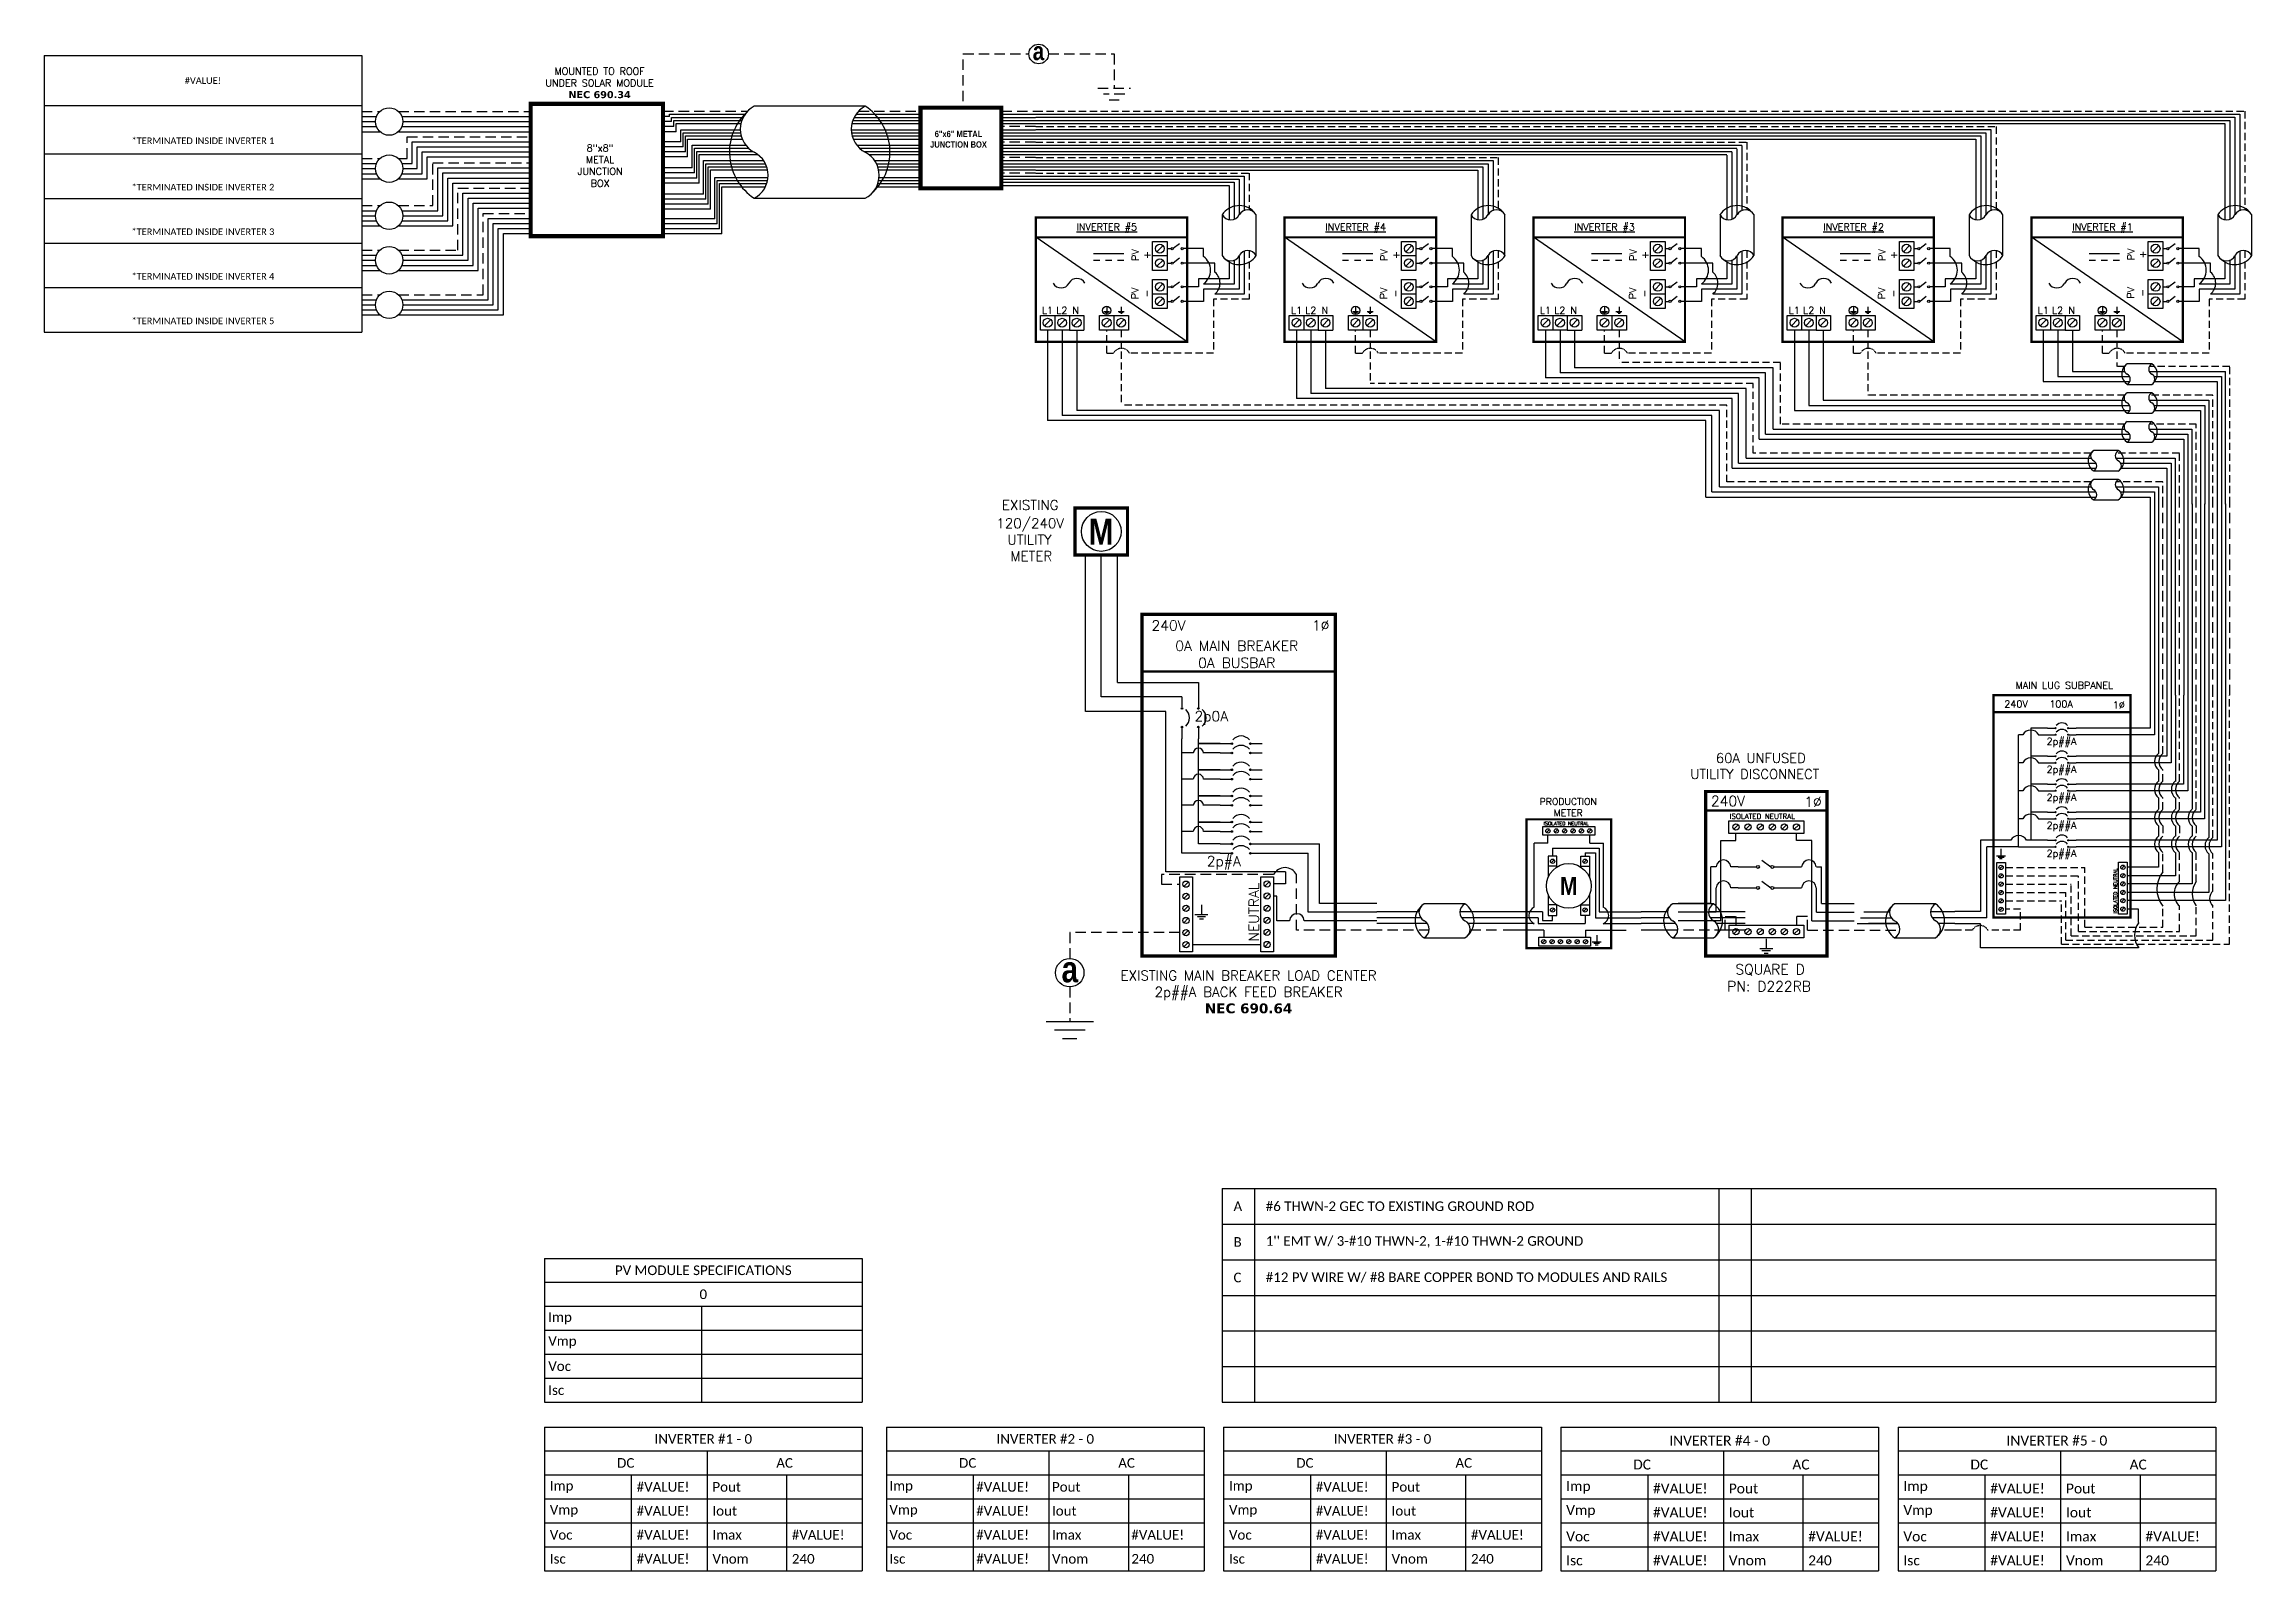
# Model space of a CAD drawing. Header units: feet. Extents: x 20573 to 21366, y 15293 to 15841.
import ezdxf

# ---------------------------------------------------------------- set-up
doc = ezdxf.new("R2010")
doc.units = ezdxf.units.FT
doc.header["$MEASUREMENT"] = 0
doc.linetypes.add('HIDDEN', pattern=[0.375, 0.25, -0.125])
for name, color, linetype in [('ONE LINE BLOCKS', 7, 'Continuous'), ('TABLES', 7, 'Continuous'), ('TEXT', 7, 'Continuous'), ('Z - TITLEBLOCK TXT', 7, 'Continuous')]:
    doc.layers.add(name, color=color, linetype=linetype)
doc.styles.add('ONE LINE TXT', font='techb___.ttf')
doc.styles.get("Standard").update_dxf_attribs({"font": 'simplex.shx'})

msp = doc.modelspace()

# ---------------------------------------------------------------- texts
at = {"layer": 'ONE LINE BLOCKS', "color": 1, "linetype": 'Continuous', "insert": (20901.22, 15810.14), "char_height": 2.2639, "width": 19.6235, "attachment_point": 2, "style": 'ONE LINE TXT'}
msp.add_mtext('6"x6" METAL JUNCTION BOX  ', dxfattribs=at)
at = {"layer": 'TEXT', "color": 1, "char_height": 2.5279, "attachment_point": 5}
for s, width, insert in [(' \\PMOUNTED TO ROOF \\PUNDER SOLAR MODULE\\P{\\fVerdana|b1|i0|c0|p34;NEC 690.34}', 71.6407, (20772.23, 15829.45)), ('8"x8" METAL JUNCTION BOX ', 0.4767, (20772.43, 15797.64))]:
    msp.add_mtext_dynamic_manual_height_columns(s, width=width, gutter_width=7.17, heights=[0], dxfattribs=dict(at, insert=insert))
at = {"layer": 'Z - TITLEBLOCK TXT', "color": 1, "linetype": 'Continuous', "insert": (20927.88, 15842.04), "char_height": 6.4852, "attachment_point": 1, "style": 'ONE LINE TXT'}
msp.add_mtext_dynamic_manual_height_columns('{\\W1;\\C256;a}', width=0.1385, gutter_width=2.13, heights=[0], dxfattribs=at)

# ---------------------------------------------------------------- blocks, each defined once
blk = doc.blocks.new('*T16')
at = {"color": 9, "linetype": 'ByBlock', "lineweight": 30, "true_color": 0xa7bfde, "transparency": 16777216}
blk.add_line((0, 0), (114.11, 0), dxfattribs=at)
at = {"color": 0, "linetype": 'ByBlock', "lineweight": -2, "transparency": 16777216}
for p, q in [((0, 0), (0, -99.47)), ((114.11, 0), (114.11, -99.47)), ((0, -18.03), (114.11, -18.03)), ((0, -35.38), (114.11, -35.38)), ((0, -51.4), (114.11, -51.4)), ((0, -67.43), (114.11, -67.43)), ((0, -83.45), (114.11, -83.45)), ((0, -99.47), (114.11, -99.47))]:
    blk.add_line(p, q, dxfattribs=at)
at = {"color": 0, "transparency": 16777216, "char_height": 2.3758, "width": 108.4471, "attachment_point": 5}
for s, insert in [('{\\fCalibri|b0|i0|c0;#VALUE!', (57.06, -9.02)), ('{\\fCalibri|b0|i0|c0;^J^J*TERMINATED INSIDE INVERTER 1', (57.06, -26.71)), ('{\\fCalibri|b0|i0|c0;^J^J*TERMINATED INSIDE INVERTER 2', (57.06, -43.39)), ('{\\fCalibri|b0|i0|c0;^J^J*TERMINATED INSIDE INVERTER 3', (57.06, -59.41)), ('{\\fCalibri|b0|i0|c0;^J^J*TERMINATED INSIDE INVERTER 4', (57.06, -75.44)), ('{\\fCalibri|b0|i0|c0;^J^J*TERMINATED INSIDE INVERTER 5', (57.06, -91.46))]:
    blk.add_mtext(s, dxfattribs=dict(at, insert=insert))
blk = doc.blocks.new('*U18')
at = {"color": 7, "linetype": 'Continuous'}
for p, q in [((-628.7, -1.6), (-2.6, -1.6)), ((-628.7, -4.8), (-7.9, -4.8)), ((-628.7, -9.6), (-132.1, -9.6)), ((-132.1, -9.6), (-132.1, -51.5)), ((-7.9, -4.8), (-7.9, -56.2)), ((-2.6, -1.6), (-2.6, -51.5)), ((-628.7, -12.9), (-137.3, -12.9)), ((-628.7, -17.7), (-261.5, -17.7)), ((-628.7, -20.9), (-266.7, -20.9)), ((-266.7, -21.2), (-266.7, -56.2)), ((-261.5, -17.8), (-261.5, -51.5)), ((-137.3, -12.9), (-137.3, -56.2)), ((-628.7, -25.7), (-390.9, -25.7)), ((-628.7, -28.9), (-396.2, -28.9)), ((-628.7, -33.8), (-520.3, -33.8)), ((-520.3, -33.8), (-520.3, -51.5)), ((-396.2, -28.9), (-396.2, -56.2)), ((-390.9, -25.7), (-390.9, -51.5)), ((-628.7, -37), (-525.6, -37)), ((-525.6, -37), (-525.6, -56.2)), ((-531.7, -53.8), (-531.7, -75.1)), ((-514.1, -75.1), (-514.1, -53.8)), ((-402.3, -53.8), (-402.3, -75.1)), ((-384.7, -75.1), (-384.7, -53.8)), ((-272.9, -53.8), (-272.9, -75.1)), ((-255.2, -75.1), (-255.2, -53.8)), ((-143.4, -53.8), (-143.4, -75.1)), ((-125.8, -75.1), (-125.8, -53.8)), ((-14, -53.8), (-14, -75.1)), ((3.6, -75.1), (3.6, -53.8)), ((-541.5, -71.5), (-552.1, -71.5)), ((-535.5, -79), (-552.1, -79)), ((-541.5, -75.6), (-541.5, -71.5)), ((-535.5, -83.7), (-535.5, -79)), ((-525.6, -77.4), (-525.6, -89.9)), ((-520.3, -72.8), (-520.3, -95.1)), ((-412, -71.5), (-422.7, -71.5)), ((-406.1, -79), (-422.7, -79)), ((-412, -75.6), (-412, -71.5)), ((-406.1, -83.7), (-406.1, -79)), ((-396.2, -77.4), (-396.2, -89.9)), ((-390.9, -72.8), (-390.9, -95.1)), ((-282.6, -71.5), (-293.2, -71.5)), ((-276.7, -79), (-293.2, -79)), ((-282.6, -75.6), (-282.6, -71.5)), ((-276.7, -83.7), (-276.7, -79)), ((-266.7, -77.4), (-266.7, -89.9)), ((-261.5, -72.8), (-261.5, -95.1)), ((-153.2, -71.5), (-163.8, -71.5)), ((-147.2, -79), (-163.8, -79)), ((-153.2, -75.6), (-153.2, -71.5)), ((-147.2, -83.7), (-147.2, -79)), ((-137.3, -77.4), (-137.3, -89.9)), ((-132.1, -72.8), (-132.1, -95.1)), ((-23.8, -71.5), (-34.4, -71.5)), ((-17.8, -79), (-34.4, -79)), ((-23.8, -75.6), (-23.8, -71.5)), ((-17.8, -83.7), (-17.8, -79)), ((-7.9, -77.4), (-7.9, -89.9)), ((-2.6, -72.8), (-2.6, -95.1)), ((-525.6, -89.9), (-541.5, -89.9)), ((-396.2, -89.9), (-412, -89.9)), ((-266.7, -89.9), (-282.6, -89.9)), ((-137.3, -89.9), (-153.2, -89.9)), ((-7.9, -89.9), (-23.8, -89.9)), ((-520.3, -95.1), (-535.5, -95.1)), ((-390.9, -95.1), (-406.1, -95.1)), ((-261.5, -95.1), (-276.7, -95.1)), ((-132.1, -95.1), (-147.2, -95.1)), ((-2.6, -95.1), (-17.8, -95.1)), ((-622.5, -113.8), (-622.5, -160.8)), ((-493.1, -113.8), (-493.1, -149.5)), ((-363.7, -113.8), (-363.7, -138.6)), ((-234.2, -113.8), (-234.2, -155.6)), ((-104.8, -113.8), (-104.8, -140.6)), ((-48.4, -131.4), (-61.2, -131.4)), ((-252.5, -138.6), (-363.7, -138.6)), ((-252.5, -170.6), (-252.5, -138.6)), ((-104.8, -140.6), (-59.9, -140.6)), ((-61.2, -142.1), (-48.4, -142.1)), ((-48.4, -146.4), (-61.2, -146.4)), ((-47.1, -140.6), (-14.4, -140.6)), ((-14.4, -140.6), (-14.4, -204.3)), ((-266.5, -149.5), (-493.1, -149.5)), ((-266.5, -185.7), (-266.5, -149.5)), ((-234.2, -155.6), (-59.9, -155.6)), ((-61.2, -157.1), (-48.4, -157.1)), ((-47.1, -155.6), (-23.1, -155.6)), ((-23.1, -155.6), (-23.1, -204.3)), ((-280.3, -160.8), (-622.5, -160.8)), ((-280.3, -200.7), (-280.3, -160.8)), ((-252.5, -170.6), (-59.9, -170.6)), ((-48.4, -161.5), (-61.2, -161.5)), ((-61.2, -172.1), (-48.4, -172.1)), ((-47.1, -170.6), (-31.8, -170.6)), ((-31.8, -170.6), (-31.8, -204.3)), ((-65.8, -176.5), (-78.6, -176.5)), ((-266.5, -185.7), (-77.3, -185.7)), ((-78.6, -187.1), (-65.8, -187.1)), ((-65.8, -191.5), (-78.6, -191.5)), ((-64.5, -185.7), (-40.5, -185.7)), ((-40.5, -185.7), (-40.5, -204.3)), ((-280.3, -200.7), (-77.3, -200.7)), ((-78.6, -202.2), (-65.8, -202.2)), ((-64.5, -200.7), (-49.2, -200.7)), ((-49.2, -200.7), (-49.2, -204.3))]:
    blk.add_line(p, q, dxfattribs=at)
at = {"color": 253, "linetype": 'Continuous'}
for p, q in [((-628.7, -3.2), (-5.2, -3.2)), ((-628.7, -6.4), (-10.5, -6.4)), ((-628.7, -11.3), (-134.7, -11.3)), ((-134.7, -11.3), (-134.7, -53.9)), ((-10.5, -6.4), (-10.5, -56.4)), ((-5.2, -3.2), (-5.2, -53.9)), ((-628.7, -14.5), (-139.9, -14.5)), ((-628.7, -19.3), (-264.1, -19.3)), ((-628.7, -22.5), (-269.3, -22.5)), ((-269.3, -22.9), (-269.3, -56.4)), ((-264.1, -19.5), (-264.1, -53.9)), ((-139.9, -14.5), (-139.9, -56.4)), ((-628.7, -27.3), (-393.5, -27.3)), ((-628.7, -30.6), (-398.8, -30.6)), ((-398.8, -30.6), (-398.8, -56.4)), ((-393.5, -27.3), (-393.5, -53.9)), ((-628.7, -35.4), (-523, -35.4)), ((-628.7, -38.6), (-528.2, -38.6)), ((-528.2, -38.6), (-528.2, -56.4)), ((-523, -35.4), (-523, -53.9)), ((-528.2, -77.7), (-528.2, -87.2)), ((-523, -75.2), (-523, -92.5)), ((-398.8, -77.7), (-398.8, -87.2)), ((-393.5, -75.2), (-393.5, -92.5)), ((-269.3, -77.7), (-269.3, -87.2)), ((-264.1, -75.2), (-264.1, -92.5)), ((-139.9, -77.7), (-139.9, -87.2)), ((-134.7, -75.2), (-134.7, -92.5)), ((-10.5, -77.7), (-10.5, -87.2)), ((-5.2, -75.2), (-5.2, -92.5)), ((-544, -91.4), (-552.1, -91.4)), ((-528.2, -87.2), (-544, -87.2)), ((-544, -87.2), (-544, -91.4)), ((-414.6, -91.4), (-422.7, -91.4)), ((-398.8, -87.2), (-414.6, -87.2)), ((-414.6, -87.2), (-414.6, -91.4)), ((-285.2, -91.4), (-293.2, -91.4)), ((-269.3, -87.2), (-285.2, -87.2)), ((-285.2, -87.2), (-285.2, -91.4)), ((-155.8, -91.4), (-163.8, -91.4)), ((-139.9, -87.2), (-155.8, -87.2)), ((-155.8, -87.2), (-155.8, -91.4)), ((-26.3, -91.4), (-34.4, -91.4)), ((-10.5, -87.2), (-26.3, -87.2)), ((-26.3, -87.2), (-26.3, -91.4)), ((-541.4, -98.9), (-552.1, -98.9)), ((-523, -92.5), (-541.4, -92.5)), ((-541.4, -92.5), (-541.4, -98.9)), ((-412, -98.9), (-422.7, -98.9)), ((-393.5, -92.5), (-412, -92.5)), ((-412, -92.5), (-412, -98.9)), ((-282.6, -98.9), (-293.2, -98.9)), ((-264.1, -92.5), (-282.6, -92.5)), ((-282.6, -92.5), (-282.6, -98.9)), ((-153.1, -98.9), (-163.8, -98.9)), ((-134.7, -92.5), (-153.1, -92.5)), ((-153.1, -92.5), (-153.1, -98.9)), ((-23.7, -98.9), (-34.4, -98.9)), ((-5.2, -92.5), (-23.7, -92.5)), ((-23.7, -92.5), (-23.7, -98.9)), ((-607.4, -113.8), (-607.4, -155.6)), ((-478, -113.8), (-478, -144.3)), ((-348.6, -113.8), (-348.6, -133.4)), ((-219.2, -113.8), (-219.2, -150.3)), ((-89.7, -113.8), (-89.7, -135.3)), ((-245.2, -133.4), (-348.6, -133.4)), ((-245.2, -165.4), (-245.2, -133.4)), ((-89.7, -135.3), (-62.6, -135.3)), ((-49.8, -135.3), (-10.1, -135.3)), ((-10.1, -204.3), (-10.1, -135.3)), ((-259.3, -144.3), (-478, -144.3)), ((-259.3, -180.4), (-259.3, -144.3)), ((-273.1, -155.6), (-607.4, -155.6)), ((-273.1, -195.4), (-273.1, -155.6)), ((-219.2, -150.3), (-62.6, -150.3)), ((-49.8, -150.3), (-18.8, -150.3)), ((-18.8, -150.3), (-18.8, -204.3)), ((-245.2, -165.4), (-62.6, -165.4)), ((-49.8, -165.4), (-27.5, -165.4)), ((-27.5, -165.4), (-27.5, -204.3)), ((-259.3, -180.4), (-80, -180.4)), ((-67.2, -180.4), (-36.2, -180.4)), ((-36.2, -180.4), (-36.2, -204.3)), ((-273.1, -195.4), (-80, -195.4)), ((-67.2, -195.4), (-44.9, -195.4)), ((-44.9, -195.4), (-44.9, -204.3))]:
    blk.add_line(p, q, dxfattribs=at)
at = {"color": 10, "linetype": 'Continuous'}
for p, q in [((-615, -113.8), (-615, -158.2)), ((-485.6, -113.8), (-485.6, -146.9)), ((-356.1, -113.8), (-356.1, -136)), ((-226.7, -113.8), (-226.7, -153)), ((-97.3, -113.8), (-97.3, -137.9)), ((-249.2, -136), (-356.1, -136)), ((-249.2, -168), (-249.2, -136)), ((-263.3, -146.9), (-485.6, -146.9)), ((-263.3, -183), (-263.3, -146.9)), ((-97.3, -137.9), (-60, -137.9)), ((-47.2, -137.9), (-12.2, -137.9)), ((-12.2, -137.9), (-12.2, -204.3)), ((-277.1, -158.2), (-615, -158.2)), ((-277.1, -198), (-277.1, -158.2)), ((-226.7, -153), (-60, -153)), ((-47.2, -153), (-20.9, -153)), ((-20.9, -153), (-20.9, -204.3)), ((-249.2, -168), (-60, -168)), ((-47.2, -168), (-29.6, -168)), ((-29.6, -168), (-29.6, -204.3)), ((-263.3, -183), (-77.4, -183)), ((-64.6, -183), (-38.3, -183)), ((-38.3, -183), (-38.3, -204.3)), ((-277.1, -198), (-77.4, -198)), ((-64.6, -198), (-47, -198)), ((-47, -198), (-47, -204.3))]:
    blk.add_line(p, q, dxfattribs=at)
at = {"color": 7, "linetype": 'Continuous'}
for centre, radius, start, end in [((-522.9, -59.7), 10.6, 43.9732, 146.4265), ((-393.5, -59.7), 10.6, 43.9732, 146.4265), ((-264.1, -59.7), 10.6, 43.9732, 146.4265), ((-134.6, -59.7), 10.6, 43.9732, 146.4265), ((-5.2, -59.7), 10.6, 43.9732, 146.4265), ((-522.9, -69.2), 10.6, 223.9732, 326.4265), ((-393.5, -69.2), 10.6, 223.9732, 326.4265), ((-264.1, -69.2), 10.6, 223.9732, 326.4265), ((-134.6, -69.2), 10.6, 223.9732, 326.4265), ((-5.2, -69.2), 10.6, 223.9732, 326.4265), ((-57.7, -136.7), 6.38, 133.9732, 236.4265), ((-51.9, -136.7), 6.38, 313.9732, 56.4265), ((-57.7, -151.8), 6.38, 133.9732, 236.4265), ((-51.9, -151.8), 6.38, 313.9732, 56.4265), ((-57.7, -166.8), 6.38, 133.9732, 236.4265), ((-51.9, -166.8), 6.38, 313.9732, 56.4265), ((-75.1, -181.8), 6.38, 133.9732, 236.4265), ((-69.3, -181.8), 6.38, 313.9732, 56.4265), ((-75.1, -196.8), 6.38, 133.9732, 236.4265), ((-69.3, -196.8), 6.38, 313.9732, 56.4265)]:
    blk.add_arc(centre, radius, start, end, dxfattribs=at)
at = {"layer": 'ONE LINE BLOCKS', "lineweight": 50, "const_width": 1.19}
for points in [[(-628.7, -119.9), (-628.7, -55.3), (-550, -55.3), (-550, -119.9)], [(-628.7, -65.6), (-628.7, -55.3), (-550, -55.3), (-550, -65.6)], [(-499.3, -119.9), (-499.3, -55.3), (-420.5, -55.3), (-420.5, -119.9)], [(-499.3, -65.6), (-499.3, -55.3), (-420.5, -55.3), (-420.5, -65.6)], [(-369.9, -119.9), (-369.9, -55.3), (-291.1, -55.3), (-291.1, -119.9)], [(-369.9, -65.6), (-369.9, -55.3), (-291.1, -55.3), (-291.1, -65.6)], [(-240.4, -119.9), (-240.4, -55.3), (-161.7, -55.3), (-161.7, -119.9)], [(-240.4, -65.6), (-240.4, -55.3), (-161.7, -55.3), (-161.7, -65.6)], [(-111, -119.9), (-111, -55.3), (-32.2, -55.3), (-32.2, -119.9)], [(-111, -65.6), (-111, -55.3), (-32.2, -55.3), (-32.2, -65.6)]]:
    blk.add_lwpolyline(points, close=True, dxfattribs=at)
at = {"layer": 'TEXT', "color": 92, "linetype": 'HIDDEN', "ltscale": 15}
for p, q in [((-628.7, 0), (0, 0)), ((0, 0), (0, -51.2)), ((-628.7, -8), (-129.4, -8)), ((-129.4, -8), (-129.4, -51.2)), ((-628.7, -16.1), (-258.9, -16.1)), ((-258.9, -16.1), (-258.9, -51.2)), ((-628.7, -24.1), (-388.3, -24.1)), ((-628.7, -32.2), (-517.7, -32.2)), ((-517.7, -32.2), (-517.7, -51.2)), ((-388.3, -24.1), (-388.3, -51.2)), ((-517.7, -72.5), (-517.7, -97.7)), ((-388.3, -72.5), (-388.3, -97.7)), ((-258.9, -72.5), (-258.9, -97.7)), ((-129.4, -72.5), (-129.4, -97.7)), ((0, -72.5), (0, -97.7)), ((-517.7, -97.7), (-536.2, -97.7)), ((-536.2, -97.7), (-536.2, -125.8)), ((-388.3, -97.7), (-406.8, -97.7)), ((-406.8, -97.7), (-406.8, -125.8)), ((-258.9, -97.7), (-277.4, -97.7)), ((-277.4, -97.7), (-277.4, -125.8)), ((-129.4, -97.7), (-147.9, -97.7)), ((-147.9, -97.7), (-147.9, -125.8)), ((0, -97.7), (-18.5, -97.7)), ((-18.5, -97.7), (-18.5, -125.8)), ((-591.8, -125.8), (-591.8, -113.8)), ((-584.3, -113.8), (-584.3, -152.9)), ((-462.4, -125.8), (-462.4, -113.8)), ((-454.8, -113.8), (-454.8, -141.6)), ((-332.9, -125.8), (-332.9, -113.8)), ((-325.4, -113.8), (-325.4, -130.7)), ((-203.5, -125.8), (-203.5, -113.8)), ((-196, -113.8), (-196, -147.7)), ((-74.1, -125.8), (-74.1, -113.8)), ((-66.6, -113.8), (-66.6, -132.7)), ((-591.8, -125.8), (-588.2, -125.8)), ((-536.2, -125.8), (-580, -125.8)), ((-462.4, -125.8), (-458.8, -125.8)), ((-406.8, -125.8), (-450.5, -125.8)), ((-332.9, -125.8), (-329.3, -125.8)), ((-277.4, -125.8), (-321.1, -125.8)), ((-203.5, -125.8), (-199.9, -125.8)), ((-147.9, -125.8), (-191.7, -125.8)), ((-74.1, -125.8), (-70.5, -125.8)), ((-18.5, -125.8), (-62.2, -125.8)), ((-241.5, -130.7), (-325.4, -130.7)), ((-241.5, -162.7), (-241.5, -130.7)), ((-62.5, -132.7), (-66.6, -132.7)), ((-7.9, -132.7), (-49.7, -132.7)), ((-7.9, -204.3), (-7.9, -132.7)), ((-255.6, -141.6), (-454.8, -141.6)), ((-255.6, -177.8), (-255.6, -141.6)), ((-62.5, -147.7), (-196, -147.7)), ((-16.6, -147.7), (-49.7, -147.7)), ((-16.6, -204.3), (-16.6, -147.7)), ((-269.4, -152.9), (-584.3, -152.9)), ((-269.4, -192.8), (-269.4, -152.9)), ((-62.5, -162.7), (-241.5, -162.7)), ((-25.3, -162.7), (-49.7, -162.7)), ((-25.3, -204.3), (-25.3, -162.7)), ((-79.9, -177.8), (-255.6, -177.8)), ((-34, -177.8), (-67.1, -177.8)), ((-34, -204.3), (-34, -177.8)), ((-79.9, -192.8), (-269.4, -192.8)), ((-42.7, -192.8), (-67.1, -192.8)), ((-42.7, -204.3), (-42.7, -192.8))]:
    blk.add_line(p, q, dxfattribs=at)
at = {"layer": 'TEXT', "color": 92, "linetype": 'Continuous', "flags": 128}
for points in [[(-591.8, -101.8), (-591.8, -104.1)], [(-584.3, -101.8), (-584.3, -104.1)], [(-462.4, -101.8), (-462.4, -104.1)], [(-454.8, -101.8), (-454.8, -104.1)], [(-332.9, -101.8), (-332.9, -104.1)], [(-325.4, -101.8), (-325.4, -104.1)], [(-203.5, -101.8), (-203.5, -104.1)], [(-196, -101.8), (-196, -104.1)], [(-74.1, -101.8), (-74.1, -104.1)], [(-66.5, -101.8), (-66.6, -104.1)], [(-593.3, -104.1), (-590.3, -104.1)], [(-590.8, -104.7), (-592.8, -104.7)], [(-585.8, -104.1), (-582.7, -104.1)], [(-583.3, -104.7), (-585.3, -104.7)], [(-463.9, -104.1), (-460.8, -104.1)], [(-461.4, -104.7), (-463.4, -104.7)], [(-456.4, -104.1), (-453.3, -104.1)], [(-453.8, -104.7), (-455.9, -104.7)], [(-334.5, -104.1), (-331.4, -104.1)], [(-331.9, -104.7), (-334, -104.7)], [(-327, -104.1), (-323.9, -104.1)], [(-324.4, -104.7), (-326.4, -104.7)], [(-205.1, -104.1), (-202, -104.1)], [(-197.5, -104.1), (-194.4, -104.1)], [(-75.6, -104.1), (-72.6, -104.1)], [(-73.1, -104.7), (-75.1, -104.7)], [(-68.1, -104.1), (-65, -104.1)], [(-65.5, -104.7), (-67.6, -104.7)]]:
    blk.add_lwpolyline(points, dxfattribs=at)
at = {"layer": 'TEXT', "color": 92, "linetype": 'HIDDEN', "flags": 128}
for points in [[(-591.3, -105.3), (-592.3, -105.3)], [(-583.8, -105.3), (-584.7, -105.3)], [(-461.9, -105.3), (-462.9, -105.3)], [(-454.4, -105.3), (-455.3, -105.3)], [(-332.5, -105.3), (-333.4, -105.3)], [(-324.9, -105.3), (-325.9, -105.3)], [(-202.5, -104.7), (-204.5, -104.7)], [(-203, -105.3), (-204, -105.3)], [(-195, -104.7), (-197, -104.7)], [(-195.5, -105.3), (-196.5, -105.3)], [(-73.6, -105.3), (-74.6, -105.3)], [(-66.1, -105.3), (-67, -105.3)]]:
    blk.add_lwpolyline(points, dxfattribs=at)
at = {"layer": 'TEXT', "color": 92, "linetype": 'Continuous'}
for centre in [(-591.8, -103.6), (-462.4, -103.6), (-332.9, -103.6), (-203.5, -103.6), (-74.1, -103.6)]:
    blk.add_circle(centre, 2.17, dxfattribs=at)
at = {"layer": 'TEXT', "color": 92, "linetype": 'HIDDEN', "ltscale": 0.3}
for centre in [(-584.1, -128), (-454.7, -128), (-325.2, -128), (-195.8, -128), (-66.4, -128)]:
    blk.add_arc(centre, 4.65, 27.6639, 152.3361, dxfattribs=at)
at = {"layer": 'Z - TITLEBLOCK TXT', "color": 7, "linetype": 'Continuous'}
for p, q in [((-550, -119.9), (-628.7, -65.6)), ((-420.5, -119.9), (-499.3, -65.6)), ((-291.1, -119.9), (-369.9, -65.6)), ((-161.7, -119.9), (-240.4, -65.6)), ((-32.2, -119.9), (-111, -65.6)), ((-582.9, -74.2), (-598.7, -74.2)), ((-595.4, -77.6), (-598.7, -77.6)), ((-589.1, -77.6), (-592.4, -77.6)), ((-582.9, -77.6), (-586.2, -77.6)), ((-453.5, -74.2), (-469.2, -74.2)), ((-466, -77.6), (-469.2, -77.6)), ((-459.7, -77.6), (-463, -77.6)), ((-453.5, -77.6), (-456.8, -77.6)), ((-324, -74.2), (-339.8, -74.2)), ((-336.5, -77.6), (-339.8, -77.6)), ((-330.3, -77.6), (-333.6, -77.6)), ((-324, -77.6), (-327.3, -77.6)), ((-194.6, -74.2), (-210.4, -74.2)), ((-207.1, -77.6), (-210.4, -77.6)), ((-200.9, -77.6), (-204.1, -77.6)), ((-194.6, -77.6), (-197.9, -77.6)), ((-65.2, -74.2), (-81, -74.2)), ((-77.7, -77.6), (-81, -77.6)), ((-71.4, -77.6), (-74.7, -77.6)), ((-65.2, -77.6), (-68.5, -77.6))]:
    blk.add_line(p, q, dxfattribs=at)
at = {"layer": 'Z - TITLEBLOCK TXT', "color": 1, "linetype": 'Continuous'}
for p, q in [((-567.9, -82.8), (-567.9, -67.7)), ((-567.9, -67.7), (-560.4, -67.7)), ((-567.9, -82.8), (-567.9, -67.7)), ((-560.4, -67.7), (-560.4, -82.8)), ((-560.4, -67.7), (-560.4, -75.2)), ((-438.5, -82.8), (-438.5, -67.7)), ((-438.5, -67.7), (-431, -67.7)), ((-438.5, -82.8), (-438.5, -67.7)), ((-431, -67.7), (-431, -82.8)), ((-431, -67.7), (-431, -75.2)), ((-309.1, -82.8), (-309.1, -67.7)), ((-309.1, -67.7), (-301.5, -67.7)), ((-309.1, -82.8), (-309.1, -67.7)), ((-301.5, -67.7), (-301.5, -82.8)), ((-301.5, -67.7), (-301.5, -75.2)), ((-179.6, -82.8), (-179.6, -67.7)), ((-179.6, -67.7), (-172.1, -67.7)), ((-179.6, -82.8), (-179.6, -67.7)), ((-172.1, -67.7), (-172.1, -82.8)), ((-172.1, -67.7), (-172.1, -75.2)), ((-50.2, -82.8), (-50.2, -67.7)), ((-50.2, -67.7), (-42.7, -67.7)), ((-50.2, -82.8), (-50.2, -67.7)), ((-42.7, -67.7), (-42.7, -82.8)), ((-42.7, -67.7), (-42.7, -75.2)), ((-560.4, -75.2), (-567.9, -75.2)), ((-560.4, -71.5), (-558.3, -71.5)), ((-560.4, -79), (-558.3, -79)), ((-554, -69), (-557.2, -71.4)), ((-554, -76.5), (-557.2, -79)), ((-431, -75.2), (-438.5, -75.2)), ((-431, -71.5), (-428.9, -71.5)), ((-431, -79), (-428.9, -79)), ((-424.5, -69), (-427.8, -71.4)), ((-424.5, -76.5), (-427.8, -79)), ((-301.5, -75.2), (-309.1, -75.2)), ((-301.5, -71.5), (-299.5, -71.5)), ((-301.5, -79), (-299.5, -79)), ((-295.1, -69), (-298.4, -71.4)), ((-295.1, -76.5), (-298.4, -79)), ((-172.1, -75.2), (-179.6, -75.2)), ((-172.1, -71.5), (-170.1, -71.5)), ((-172.1, -79), (-170.1, -79)), ((-165.7, -69), (-168.9, -71.4)), ((-165.7, -76.5), (-168.9, -79)), ((-42.7, -75.2), (-50.2, -75.2)), ((-42.7, -71.5), (-40.6, -71.5)), ((-42.7, -79), (-40.6, -79)), ((-36.2, -69), (-39.5, -71.4)), ((-36.2, -76.5), (-39.5, -79)), ((-560.4, -82.8), (-567.9, -82.8)), ((-567.9, -102.7), (-567.9, -87.6)), ((-567.9, -87.6), (-560.4, -87.6)), ((-560.4, -87.6), (-560.4, -95.1)), ((-560.4, -91.4), (-558.3, -91.4)), ((-554, -88.9), (-557.2, -91.3)), ((-431, -82.8), (-438.5, -82.8)), ((-438.5, -102.7), (-438.5, -87.6)), ((-438.5, -87.6), (-431, -87.6)), ((-431, -87.6), (-431, -95.1)), ((-431, -91.4), (-428.9, -91.4)), ((-424.5, -88.9), (-427.8, -91.3)), ((-301.5, -82.8), (-309.1, -82.8)), ((-309.1, -102.7), (-309.1, -87.6)), ((-309.1, -87.6), (-301.5, -87.6)), ((-301.5, -87.6), (-301.5, -95.1)), ((-301.5, -91.4), (-299.5, -91.4)), ((-295.1, -88.9), (-298.4, -91.3)), ((-172.1, -82.8), (-179.6, -82.8)), ((-179.6, -102.7), (-179.6, -87.6)), ((-179.6, -87.6), (-172.1, -87.6)), ((-172.1, -87.6), (-172.1, -95.1)), ((-172.1, -91.4), (-170.1, -91.4)), ((-165.7, -88.9), (-168.9, -91.3)), ((-42.7, -82.8), (-50.2, -82.8)), ((-50.2, -102.7), (-50.2, -87.6)), ((-50.2, -87.6), (-42.7, -87.6)), ((-42.7, -87.6), (-42.7, -95.1)), ((-42.7, -91.4), (-40.6, -91.4)), ((-36.2, -88.9), (-39.5, -91.3)), ((-560.4, -95.1), (-567.9, -95.1)), ((-560.4, -102.7), (-567.9, -102.7)), ((-560.4, -95.1), (-560.4, -102.7)), ((-560.4, -98.9), (-558.3, -98.9)), ((-554, -96.4), (-557.2, -98.9)), ((-431, -95.1), (-438.5, -95.1)), ((-431, -102.7), (-438.5, -102.7)), ((-431, -95.1), (-431, -102.7)), ((-431, -98.9), (-428.9, -98.9)), ((-424.5, -96.4), (-427.8, -98.9)), ((-301.5, -95.1), (-309.1, -95.1)), ((-301.5, -102.7), (-309.1, -102.7)), ((-301.5, -95.1), (-301.5, -102.7)), ((-301.5, -98.9), (-299.5, -98.9)), ((-295.1, -96.4), (-298.4, -98.9)), ((-172.1, -95.1), (-179.6, -95.1)), ((-172.1, -102.7), (-179.6, -102.7)), ((-172.1, -95.1), (-172.1, -102.7)), ((-172.1, -98.9), (-170.1, -98.9)), ((-165.7, -96.4), (-168.9, -98.9)), ((-42.7, -95.1), (-50.2, -95.1)), ((-42.7, -102.7), (-50.2, -102.7)), ((-42.7, -95.1), (-42.7, -102.7)), ((-42.7, -98.9), (-40.6, -98.9)), ((-36.2, -96.4), (-39.5, -98.9)), ((-626.3, -106.2), (-611.2, -106.2)), ((-626.3, -113.8), (-626.3, -106.2)), ((-626.3, -106.2), (-618.8, -106.2)), ((-611.2, -113.8), (-626.3, -113.8)), ((-618.8, -106.2), (-618.8, -113.8)), ((-611.2, -106.2), (-611.2, -113.8)), ((-611.2, -106.2), (-603.7, -106.2)), ((-611.2, -113.8), (-603.7, -113.8)), ((-603.7, -106.2), (-603.7, -113.8)), ((-595.6, -106.2), (-580.5, -106.2)), ((-595.6, -113.8), (-595.6, -106.2)), ((-595.6, -106.2), (-588, -106.2)), ((-580.5, -113.8), (-595.6, -113.8)), ((-588, -106.2), (-588, -113.8)), ((-580.5, -106.2), (-580.5, -113.8)), ((-496.9, -106.2), (-481.8, -106.2)), ((-496.9, -113.8), (-496.9, -106.2)), ((-496.9, -106.2), (-489.3, -106.2)), ((-481.8, -113.8), (-496.9, -113.8)), ((-489.3, -106.2), (-489.3, -113.8)), ((-481.8, -106.2), (-481.8, -113.8)), ((-481.8, -106.2), (-474.3, -106.2)), ((-481.8, -113.8), (-474.3, -113.8)), ((-474.3, -106.2), (-474.3, -113.8)), ((-466.1, -106.2), (-451.1, -106.2)), ((-466.1, -113.8), (-466.1, -106.2)), ((-466.1, -106.2), (-458.6, -106.2)), ((-451.1, -113.8), (-466.1, -113.8)), ((-458.6, -106.2), (-458.6, -113.8)), ((-451.1, -106.2), (-451.1, -113.8)), ((-367.4, -106.2), (-352.4, -106.2)), ((-367.4, -113.8), (-367.4, -106.2)), ((-367.4, -106.2), (-359.9, -106.2)), ((-352.4, -113.8), (-367.4, -113.8)), ((-359.9, -106.2), (-359.9, -113.8)), ((-352.4, -106.2), (-352.4, -113.8)), ((-352.4, -106.2), (-344.8, -106.2)), ((-352.4, -113.8), (-344.8, -113.8)), ((-344.8, -106.2), (-344.8, -113.8)), ((-336.7, -106.2), (-321.6, -106.2)), ((-336.7, -113.8), (-336.7, -106.2)), ((-336.7, -106.2), (-329.2, -106.2)), ((-321.6, -113.8), (-336.7, -113.8)), ((-329.2, -106.2), (-329.2, -113.8)), ((-321.6, -106.2), (-321.6, -113.8)), ((-238, -106.2), (-222.9, -106.2)), ((-238, -113.8), (-238, -106.2)), ((-238, -106.2), (-230.5, -106.2)), ((-222.9, -113.8), (-238, -113.8)), ((-230.5, -106.2), (-230.5, -113.8)), ((-222.9, -106.2), (-222.9, -113.8)), ((-222.9, -106.2), (-215.4, -106.2)), ((-222.9, -113.8), (-215.4, -113.8)), ((-215.4, -106.2), (-215.4, -113.8)), ((-207.3, -106.2), (-192.2, -106.2)), ((-207.3, -113.8), (-207.3, -106.2)), ((-207.3, -106.2), (-199.7, -106.2)), ((-192.2, -113.8), (-207.3, -113.8)), ((-199.7, -106.2), (-199.7, -113.8)), ((-192.2, -106.2), (-192.2, -113.8)), ((-108.6, -106.2), (-93.5, -106.2)), ((-108.6, -113.8), (-108.6, -106.2)), ((-108.6, -106.2), (-101, -106.2)), ((-93.5, -113.8), (-108.6, -113.8)), ((-101, -106.2), (-101, -113.8)), ((-93.5, -106.2), (-93.5, -113.8)), ((-93.5, -106.2), (-86, -106.2)), ((-93.5, -113.8), (-86, -113.8)), ((-86, -106.2), (-86, -113.8)), ((-77.9, -106.2), (-62.8, -106.2)), ((-77.9, -113.8), (-77.9, -106.2)), ((-77.9, -106.2), (-70.3, -106.2)), ((-62.8, -113.8), (-77.9, -113.8)), ((-70.3, -106.2), (-70.3, -113.8)), ((-62.8, -106.2), (-62.8, -113.8))]:
    blk.add_line(p, q, dxfattribs=at)
at = {"layer": 'Z - TITLEBLOCK TXT', "color": 4, "linetype": 'Continuous'}
for p, q in [((-562.5, -69.9), (-565.8, -73.1)), ((-562.5, -77.4), (-565.8, -80.6)), ((-433.1, -69.9), (-436.3, -73.1)), ((-433.1, -77.4), (-436.3, -80.6)), ((-303.7, -69.9), (-306.9, -73.1)), ((-303.7, -77.4), (-306.9, -80.6)), ((-174.3, -69.9), (-177.5, -73.1)), ((-174.3, -77.4), (-177.5, -80.6)), ((-44.8, -69.9), (-48, -73.1)), ((-44.8, -77.4), (-48, -80.6)), ((-562.5, -89.7), (-565.8, -93)), ((-433.1, -89.7), (-436.3, -93)), ((-303.7, -89.7), (-306.9, -93)), ((-174.3, -89.7), (-177.5, -93)), ((-44.8, -89.7), (-48, -93)), ((-562.5, -97.3), (-565.8, -100.5)), ((-433.1, -97.3), (-436.3, -100.5)), ((-303.7, -97.3), (-306.9, -100.5)), ((-174.3, -97.3), (-177.5, -100.5)), ((-44.8, -97.3), (-48, -100.5)), ((-620.9, -108.4), (-624.1, -111.6)), ((-613.4, -108.4), (-616.6, -111.6)), ((-605.8, -108.4), (-609.1, -111.6)), ((-590.2, -108.4), (-593.4, -111.6)), ((-582.7, -108.4), (-585.9, -111.6)), ((-491.5, -108.4), (-494.7, -111.6)), ((-483.9, -108.4), (-487.2, -111.6)), ((-476.4, -108.4), (-479.6, -111.6)), ((-460.8, -108.4), (-464, -111.6)), ((-453.2, -108.4), (-456.5, -111.6)), ((-362, -108.4), (-365.3, -111.6)), ((-354.5, -108.4), (-357.7, -111.6)), ((-347, -108.4), (-350.2, -111.6)), ((-331.3, -108.4), (-334.6, -111.6)), ((-323.8, -108.4), (-327, -111.6)), ((-232.6, -108.4), (-235.8, -111.6)), ((-225.1, -108.4), (-228.3, -111.6)), ((-217.5, -108.4), (-220.8, -111.6)), ((-201.9, -108.4), (-205.1, -111.6)), ((-194.4, -108.4), (-197.6, -111.6)), ((-103.2, -108.4), (-106.4, -111.6)), ((-95.7, -108.4), (-98.9, -111.6)), ((-88.1, -108.4), (-91.3, -111.6)), ((-72.5, -108.4), (-75.7, -111.6)), ((-64.9, -108.4), (-68.2, -111.6))]:
    blk.add_line(p, q, dxfattribs=at)
for centre in [(-564.2, -71.5), (-564.2, -79), (-434.7, -71.5), (-434.7, -79), (-305.3, -71.5), (-305.3, -79), (-175.9, -71.5), (-175.9, -79), (-46.4, -71.5), (-46.4, -79), (-564.2, -91.4), (-434.7, -91.4), (-305.3, -91.4), (-175.9, -91.4), (-46.4, -91.4), (-564.2, -98.9), (-434.7, -98.9), (-305.3, -98.9), (-175.9, -98.9), (-46.4, -98.9), (-622.5, -110), (-615, -110), (-607.4, -110), (-591.8, -110), (-584.3, -110), (-493.1, -110), (-485.6, -110), (-478, -110), (-462.4, -110), (-454.8, -110), (-363.7, -110), (-356.1, -110), (-348.6, -110), (-332.9, -110), (-325.4, -110), (-234.2, -110), (-226.7, -110), (-219.2, -110), (-203.5, -110), (-196, -110), (-104.8, -110), (-97.3, -110), (-89.7, -110), (-74.1, -110), (-66.6, -110)]:
    blk.add_circle(centre, 2.27, dxfattribs=at)
at = {"layer": 'Z - TITLEBLOCK TXT', "color": 1, "linetype": 'Continuous'}
for centre in [(-557.8, -71.5), (-557.8, -79), (-552.6, -71.5), (-552.6, -79), (-428.4, -71.5), (-428.4, -79), (-423.2, -71.5), (-423.2, -79), (-298.9, -71.5), (-298.9, -79), (-293.8, -71.5), (-293.8, -79), (-169.5, -71.5), (-169.5, -79), (-164.4, -71.5), (-164.4, -79), (-40.1, -71.5), (-40.1, -79), (-34.9, -71.5), (-34.9, -79), (-557.8, -91.4), (-552.6, -91.4), (-428.4, -91.4), (-423.2, -91.4), (-298.9, -91.4), (-293.8, -91.4), (-169.5, -91.4), (-164.4, -91.4), (-40.1, -91.4), (-34.9, -91.4), (-557.8, -98.9), (-552.6, -98.9), (-428.4, -98.9), (-423.2, -98.9), (-298.9, -98.9), (-293.8, -98.9), (-169.5, -98.9), (-164.4, -98.9), (-40.1, -98.9), (-34.9, -98.9)]:
    blk.add_circle(centre, 0.541, dxfattribs=at)
at = {"layer": 'Z - TITLEBLOCK TXT', "linetype": 'Continuous'}
for centre, radius, start, end in [((-527.3, -51.5), 4.98, 207.6639, 332.3361), ((-518.5, -56.2), 4.98, 27.6639, 152.3361), ((-397.9, -51.5), 4.98, 207.6639, 332.3361), ((-389.1, -56.2), 4.98, 27.6639, 152.3361), ((-268.5, -51.5), 4.98, 207.6639, 332.3361), ((-259.6, -56.2), 4.98, 27.6639, 152.3361), ((-139, -51.5), 4.98, 207.6639, 332.3361), ((-130.2, -56.2), 4.98, 27.6639, 152.3361), ((-9.6, -51.5), 4.98, 207.6639, 332.3361), ((-0.8, -56.2), 4.98, 27.6639, 152.3361), ((-546.6, -82.7), 8.8, 305.6505, 54.3495), ((-527.3, -72.8), 4.98, 207.6639, 332.3361), ((-518.5, -77.4), 4.98, 27.6639, 152.3361), ((-417.2, -82.7), 8.8, 305.6505, 54.3495), ((-397.9, -72.8), 4.98, 207.6639, 332.3361), ((-389.1, -77.4), 4.98, 27.6639, 152.3361), ((-287.7, -82.7), 8.8, 305.6505, 54.3495), ((-268.5, -72.8), 4.98, 207.6639, 332.3361), ((-259.6, -77.4), 4.98, 27.6639, 152.3361), ((-158.3, -82.7), 8.8, 305.6505, 54.3495), ((-139, -72.8), 4.98, 207.6639, 332.3361), ((-130.2, -77.4), 4.98, 27.6639, 152.3361), ((-28.9, -82.7), 8.8, 305.6505, 54.3495), ((-9.6, -72.8), 4.98, 207.6639, 332.3361), ((-0.8, -77.4), 4.98, 27.6639, 152.3361), ((-615.5, -87.3), 4.65, 207.6639, 332.3361), ((-607.3, -91.6), 4.65, 27.6639, 152.3361), ((-540.3, -89.4), 7.43, 309.9338, 50.0662), ((-486.1, -87.3), 4.65, 207.6639, 332.3361), ((-477.8, -91.6), 4.65, 27.6639, 152.3361), ((-410.9, -89.4), 7.43, 309.9338, 50.0662), ((-356.6, -87.3), 4.65, 207.6639, 332.3361), ((-348.4, -91.6), 4.65, 27.6639, 152.3361), ((-281.4, -89.4), 7.43, 309.9338, 50.0662), ((-227.2, -87.3), 4.65, 207.6639, 332.3361), ((-219, -91.6), 4.65, 27.6639, 152.3361), ((-152, -89.4), 7.43, 309.9338, 50.0662), ((-97.8, -87.3), 4.65, 207.6639, 332.3361), ((-89.5, -91.6), 4.65, 27.6639, 152.3361), ((-22.6, -89.4), 7.43, 309.9338, 50.0662), ((-59.8, -134.1), 3, 117.6639, 242.3361), ((-62.6, -139.4), 3, 297.6639, 62.3361), ((-47, -134.1), 3, 117.6639, 242.3361), ((-49.8, -139.4), 3, 297.6639, 62.3361), ((-59.8, -149.1), 3, 117.6639, 242.3361), ((-47, -149.1), 3, 117.6639, 242.3361), ((-62.6, -154.4), 3, 297.6639, 62.3361), ((-49.8, -154.4), 3, 297.6639, 62.3361), ((-59.8, -164.1), 3, 117.6639, 242.3361), ((-62.6, -169.4), 3, 297.6639, 62.3361), ((-47, -164.1), 3, 117.6639, 242.3361), ((-49.8, -169.4), 3, 297.6639, 62.3361), ((-77.2, -179.2), 3, 117.6639, 242.3361), ((-80, -184.5), 3, 297.6639, 62.3361), ((-64.4, -179.2), 3, 117.6639, 242.3361), ((-67.2, -184.5), 3, 297.6639, 62.3361), ((-77.2, -194.2), 3, 117.6639, 242.3361), ((-64.4, -194.2), 3, 117.6639, 242.3361), ((-80, -199.5), 3, 297.6639, 62.3361), ((-67.2, -199.5), 3, 297.6639, 62.3361)]:
    blk.add_arc(centre, radius, start, end, dxfattribs=at)
at = {"layer": 'TABLES', "color": 1, "linetype": 'Continuous'}
for s, p in [('%%UINVERTER #5', (-607.5, -62)), ('%%UINVERTER #4', (-478.1, -62)), ('%%UINVERTER #3', (-348.7, -62)), ('%%UINVERTER #2', (-219.2, -62)), ('%%UINVERTER #1', (-89.8, -62))]:
    blk.add_text(s, height=3.658, dxfattribs=at).set_placement(p)
at = {"layer": 'TEXT', "color": 1, "char_height": 3.66, "attachment_point": 5, "rotation": 90}
for s, width, insert in [('PV +', 2.838, (-573.9, -74.8)), ('PV +', 2.838, (-444.5, -74.8)), ('PV +', 2.838, (-315, -74.8)), ('PV +', 2.838, (-185.6, -74.8)), ('PV +', 2.838, (-56.2, -74.5)), ('PV -', 2.801, (-56.4, -94.5)), ('PV -', 2.801, (-574.1, -94.8)), ('PV -', 2.801, (-444.7, -94.8)), ('PV -', 2.801, (-315.3, -94.8)), ('PV -', 2.801, (-185.8, -94.8))]:
    blk.add_mtext_dynamic_manual_height_columns(s, width=width, gutter_width=0.75, heights=[0], dxfattribs=dict(at, insert=insert))
at = {"layer": 'TEXT', "color": 1, "char_height": 3.66, "attachment_point": 5}
for s, insert in [('L1', (-622.6, -103.6)), ('L2', (-615.1, -103.6)), ('N', (-607.9, -103.6)), ('L1', (-493.1, -103.6)), ('L2', (-485.7, -103.6)), ('N', (-478.4, -103.6)), ('L1', (-363.7, -103.6)), ('L2', (-356.2, -103.6)), ('N', (-349, -103.6)), ('L1', (-234.3, -103.6)), ('L2', (-226.8, -103.6)), ('N', (-219.6, -103.6)), ('L1', (-104.8, -103.6)), ('L2', (-97.4, -103.6)), ('N', (-90.1, -103.6))]:
    blk.add_mtext_dynamic_manual_height_columns(s, width=0.148, gutter_width=0.75, heights=[0], dxfattribs=dict(at, insert=insert))
blk = doc.blocks.new('M_METER PAN')
at = {"color": 253, "linetype": 'Continuous'}
for p, q in [((4.73, 8.02), (4.73, 8.75)), ((8.59, 8.02), (8.59, 8.75)), ((4.73, 8.02), (3.48, 8.02)), ((3.48, 2.14), (3.48, 8.02)), ((8.59, 8.02), (9.84, 8.02)), ((9.84, 2.14), (9.84, 8.02)), ((3.48, 0.61), (0, 0.61)), ((9.84, 0.61), (13.32, 0.61))]:
    blk.add_line(p, q, dxfattribs=at)
at = {"color": 7, "linetype": 'Continuous'}
for p, q in [((5.16, 7.56), (5.16, 6.82)), ((5.16, 7.56), (9.47, 7.56)), ((9.47, 7.56), (9.47, 1.71)), ((4.25, 1.71), (0, 1.71)), ((4.25, 1.71), (4.25, 0.9)), ((4.25, 0.9), (5.16, 0.9)), ((5.16, 0.9), (5.16, 1.37)), ((9.47, 1.71), (13.32, 1.71))]:
    blk.add_line(p, q, dxfattribs=at)
at = {"color": 10, "linetype": 'Continuous'}
for p, q in [((8.16, 7.14), (8.16, 6.82)), ((8.16, 7.14), (9.12, 7.14)), ((9.12, 7.14), (9.12, 1.15)), ((3.83, 1.15), (0, 1.15)), ((3.83, 1.15), (3.83, 0.61)), ((3.83, 0.61), (8.16, 0.61)), ((8.16, 1.37), (8.16, 0.61)), ((9.12, 1.15), (13.32, 1.15))]:
    blk.add_line(p, q, dxfattribs=at)
at = {"color": 1, "linetype": 'Continuous'}
for p, q in [((5.57, 5.9), (4.76, 5.9)), ((7.76, 5.9), (8.56, 5.9)), ((5.57, 2.33), (4.76, 2.33)), ((7.76, 2.33), (8.56, 2.33))]:
    blk.add_line(p, q, dxfattribs=at)
at = {"color": 253, "linetype": 'Continuous'}
for centre, start, end in [((3.82, 1.37), 113.9997, 246.0003), ((9.5, 1.37), 293.9997, 66.0003)]:
    blk.add_arc(centre, 0.835, start, end, dxfattribs=at)
at = {"layer": 'ONE LINE BLOCKS', "lineweight": 50, "const_width": 0.21}
blk.add_lwpolyline([(2.77, -1.65), (2.77, 10.22), (10.55, 10.22), (10.55, -1.65)], close=True, dxfattribs=at)
at = {"layer": 'TEXT', "color": 92, "linetype": 'HIDDEN', "ltscale": 15}
for p, q in [((4.35, 0), (0, 0)), ((4.35, 0), (4.35, -0.65)), ((8.2, 0), (8.2, -0.65)), ((8.2, 0), (13.32, 0))]:
    blk.add_line(p, q, dxfattribs=at)
at = {"layer": 'TEXT', "color": 92, "linetype": 'Continuous', "flags": 128}
for points in [[(8.81, -1.08), (9.64, -1.08)], [(9.5, -1.23), (8.96, -1.23)], [(9.35, -1.38), (9.1, -1.38)], [(9.23, -0.46), (9.23, -1.08)]]:
    blk.add_lwpolyline(points, dxfattribs=at)
at = {"layer": 'TEXT', "linetype": 'Continuous'}
blk.add_circle((6.66, 4.09), 2.06, dxfattribs=at)
at = {"layer": 'Z - TITLEBLOCK TXT', "color": 1, "linetype": 'Continuous'}
for p, q in [((4.27, 8.75), (4.27, 9.55)), ((4.27, 9.55), (9.05, 9.55)), ((9.05, 8.75), (4.27, 8.75)), ((9.05, 9.55), (9.05, 8.75)), ((4.76, 6.82), (4.76, 4.89)), ((5.57, 6.82), (4.76, 6.82)), ((5.57, 5.84), (5.57, 6.82)), ((7.76, 5.84), (7.76, 6.82)), ((7.76, 6.82), (8.56, 6.82)), ((8.56, 6.82), (8.56, 4.89)), ((4.76, 3.3), (4.76, 1.37)), ((5.57, 1.37), (5.57, 2.35)), ((7.76, 1.37), (7.76, 2.35)), ((8.56, 3.3), (8.56, 1.37)), ((4.76, 1.37), (5.57, 1.37)), ((8.56, 1.37), (7.76, 1.37)), ((3.89, -1.45), (3.89, -0.65)), ((3.89, -0.65), (8.66, -0.65)), ((8.66, -1.45), (3.89, -1.45)), ((8.66, -0.65), (8.66, -1.45))]:
    blk.add_line(p, q, dxfattribs=at)
at = {"layer": 'Z - TITLEBLOCK TXT', "color": 4, "linetype": 'Continuous'}
for p, q in [((4.87, 9.29), (4.6, 9.01)), ((5.64, 9.29), (5.37, 9.01)), ((6.42, 9.29), (6.14, 9.01)), ((7.19, 9.29), (6.91, 9.01)), ((7.96, 9.29), (7.68, 9.01)), ((8.73, 9.29), (8.45, 9.01)), ((5.3, 6.5), (5.02, 6.22)), ((8.3, 6.5), (8.02, 6.22)), ((5.3, 2.01), (5.02, 1.73)), ((8.3, 2.01), (8.02, 1.73)), ((4.49, -0.91), (4.21, -1.19)), ((5.26, -0.91), (4.98, -1.19)), ((6.03, -0.91), (5.75, -1.19)), ((6.8, -0.91), (6.52, -1.19)), ((7.57, -0.91), (7.29, -1.19)), ((8.34, -0.91), (8.06, -1.19))]:
    blk.add_line(p, q, dxfattribs=at)
for centre in [(4.73, 9.15), (5.51, 9.15), (6.28, 9.15), (7.05, 9.15), (7.82, 9.15), (8.59, 9.15), (5.16, 6.36), (8.16, 6.36), (5.16, 1.87), (8.16, 1.87), (4.35, -1.05), (5.12, -1.05), (5.89, -1.05), (6.66, -1.05), (7.43, -1.05), (8.2, -1.05)]:
    blk.add_circle(centre, 0.197, dxfattribs=at)
at = {"layer": 'TABLES', "color": 4, "linetype": 'Continuous'}
blk.add_text('ISOLATED NEUTRAL', height=0.3321, dxfattribs=at).set_placement((4.34, 9.67))
at = {"layer": 'TEXT', "color": 1, "insert": (6.61, 11.34), "char_height": 0.6278, "attachment_point": 5}
blk.add_mtext_dynamic_manual_height_columns('PRODUCTION METER', width=1.3203, gutter_width=7.17, heights=[0], dxfattribs=at)
at = {"layer": 'Z - TITLEBLOCK TXT', "color": 253, "linetype": 'Continuous', "style": 'ONE LINE TXT'}
blk.add_text('M', height=1.66, dxfattribs=at).set_placement((5.85, 3.26))
blk = doc.blocks.new('*U17')
at = {"color": 0}
blk.add_blockref('M_METER PAN', (0, 0), dxfattribs=at)
blk = doc.blocks.new('*U7')
at = {"color": 7, "linetype": 'Continuous'}
for p, q in [((6.67, 2.43), (2.91, 2.43)), ((2.44, 1.71), (0, 1.71)), ((9.57, 1.71), (6.2, 1.71)), ((2.91, -0.69), (6.67, -0.69))]:
    blk.add_line(p, q, dxfattribs=at)
at = {"color": 10, "linetype": 'Continuous'}
for p, q in [((2.59, 1.15), (0, 1.15)), ((9.57, 1.15), (6.35, 1.15))]:
    blk.add_line(p, q, dxfattribs=at)
at = {"color": 253, "linetype": 'Continuous'}
for p, q in [((3.21, 0.61), (0, 0.61)), ((9.57, 0.61), (6.97, 0.61))]:
    blk.add_line(p, q, dxfattribs=at)
at = {"color": 7, "linetype": 'Continuous'}
for centre, start, end in [((3.94, 0.87), 133.9732, 236.4265), ((5.63, 0.87), 313.9732, 56.4265)]:
    blk.add_arc(centre, 1.87, start, end, dxfattribs=at)
at = {"layer": 'TEXT', "color": 92, "linetype": 'HIDDEN', "ltscale": 15}
for p, q in [((3.37, 0), (0, 0)), ((9.57, 0), (7.14, 0))]:
    blk.add_line(p, q, dxfattribs=at)
at = {"layer": 'Z - TITLEBLOCK TXT', "linetype": 'Continuous'}
for centre, start, end in [((3.31, 1.65), 117.6639, 242.3361), ((7.08, 1.65), 117.6639, 242.3361), ((2.5, 0.09), 297.6639, 62.3361), ((6.26, 0.09), 297.6639, 62.3361)]:
    blk.add_arc(centre, 0.882, start, end, dxfattribs=at)
blk = doc.blocks.new('*T9')
at = {"layer": 'Z - TITLEBLOCK TXT', "color": 0, "lineweight": -2, "transparency": 16777216}
for p, q in [((0, 0), (114.19, 0)), ((0, 0), (0, -51.7)), ((114.19, 0), (114.19, -51.7)), ((0, -8.62), (114.19, -8.62)), ((58.43, -8.62), (58.43, -51.7)), ((0, -17.23), (114.19, -17.23)), ((31.22, -17.23), (31.22, -51.7)), ((86.98, -17.23), (86.98, -51.7)), ((0, -25.85), (114.19, -25.85)), ((0, -34.47), (114.19, -34.47)), ((0, -43.08), (114.19, -43.08)), ((0, -51.7), (114.19, -51.7))]:
    blk.add_line(p, q, dxfattribs=at)
at = {"layer": 'Z - TITLEBLOCK TXT', "color": 0, "linetype": 'Continuous', "transparency": 16777216, "char_height": 3.4544}
for s, insert, width, attachment_point in [('{\\fCalibri|b0|i0|c0;INVERTER #1 - 0', (57.09, -4.31), 110.3293, 5), ('{\\fCalibri|b0|i0|c0;DC', (29.22, -12.93), 54.5755, 5), ('{\\fCalibri|b0|i0|c0;AC', (86.31, -12.93), 51.8976, 5), ('{\\fCalibri|b0|i0|c0;Imp', (1.93, -21.54), 27.3681, 4), ('{\\fCalibri|b0|i0|c0;#VALUE!', (33.15, -21.54), 23.3513, 4), ('{\\fCalibri|b0|i0|c0;Pout', (60.36, -21.54), 24.6902, 4), ('{\\fCalibri|b0|i0|c0;', (88.91, -21.54), 23.3513, 4), ('{\\fCalibri|b0|i0|c0;Vmp', (1.93, -30.16), 27.3681, 4), ('{\\fCalibri|b0|i0|c0;#VALUE!', (33.15, -30.16), 23.3513, 4), ('{\\fCalibri|b0|i0|c0;Iout', (60.36, -30.16), 24.6902, 4), ('{\\fCalibri|b0|i0|c0;', (88.91, -30.16), 23.3513, 4), ('{\\fCalibri|b0|i0|c0;Voc', (1.93, -38.78), 27.3681, 4), ('{\\fCalibri|b0|i0|c0;#VALUE!', (33.15, -38.78), 23.3513, 4), ('{\\fCalibri|b0|i0|c0;Imax', (60.36, -38.78), 24.6902, 4), ('{\\fCalibri|b0|i0|c0;#VALUE!', (88.91, -38.78), 23.3513, 4), ('{\\fCalibri|b0|i0|c0;Isc', (1.93, -47.39), 27.3681, 4), ('{\\fCalibri|b0|i0|c0;#VALUE!', (33.15, -47.39), 23.3513, 4), ('{\\fCalibri|b0|i0|c0;Vnom', (60.36, -47.39), 24.6902, 4), ('{\\fCalibri|b0|i0|c0;240', (88.91, -47.39), 23.3513, 4)]:
    blk.add_mtext(s, dxfattribs=dict(at, insert=insert, width=width, attachment_point=attachment_point))
blk = doc.blocks.new('*T10')
at = {"layer": 'Z - TITLEBLOCK TXT', "color": 0, "lineweight": -2, "transparency": 16777216}
for p, q in [((0, 0), (114.19, 0)), ((0, 0), (0, -51.7)), ((114.19, 0), (114.19, -51.7)), ((0, -8.62), (114.19, -8.62)), ((58.43, -8.62), (58.43, -51.7)), ((0, -17.23), (114.19, -17.23)), ((31.22, -17.23), (31.22, -51.7)), ((86.98, -17.23), (86.98, -51.7)), ((0, -25.85), (114.19, -25.85)), ((0, -34.47), (114.19, -34.47)), ((0, -43.08), (114.19, -43.08)), ((0, -51.7), (114.19, -51.7))]:
    blk.add_line(p, q, dxfattribs=at)
at = {"layer": 'Z - TITLEBLOCK TXT', "color": 0, "linetype": 'Continuous', "transparency": 16777216, "char_height": 3.4544}
for s, insert, width, attachment_point in [('{\\fCalibri|b0|i0|c0;INVERTER #2 - 0', (57.09, -4.31), 112.0547, 5), ('{\\fCalibri|b0|i0|c0;DC', (29.22, -12.93), 56.3009, 5), ('{\\fCalibri|b0|i0|c0;AC', (86.31, -12.93), 53.623, 5), ('{\\fCalibri|b0|i0|c0;Imp', (1.07, -21.54), 29.0935, 4), ('{\\fCalibri|b0|i0|c0;#VALUE!', (32.29, -21.54), 25.0767, 4), ('{\\fCalibri|b0|i0|c0;Pout', (59.5, -21.54), 26.4156, 4), ('{\\fCalibri|b0|i0|c0;', (88.04, -21.54), 25.0767, 4), ('{\\fCalibri|b0|i0|c0;Vmp', (1.07, -30.16), 29.0935, 4), ('{\\fCalibri|b0|i0|c0;#VALUE!', (32.29, -30.16), 25.0767, 4), ('{\\fCalibri|b0|i0|c0;Iout', (59.5, -30.16), 26.4156, 4), ('{\\fCalibri|b0|i0|c0;', (88.04, -30.16), 25.0767, 4), ('{\\fCalibri|b0|i0|c0;Voc', (1.07, -38.78), 29.0935, 4), ('{\\fCalibri|b0|i0|c0;#VALUE!', (32.29, -38.78), 25.0767, 4), ('{\\fCalibri|b0|i0|c0;Imax', (59.5, -38.78), 26.4156, 4), ('{\\fCalibri|b0|i0|c0;#VALUE!', (88.04, -38.78), 25.0767, 4), ('{\\fCalibri|b0|i0|c0;Isc', (1.07, -47.39), 29.0935, 4), ('{\\fCalibri|b0|i0|c0;#VALUE!', (32.29, -47.39), 25.0767, 4), ('{\\fCalibri|b0|i0|c0;Vnom', (59.5, -47.39), 26.4156, 4), ('{\\fCalibri|b0|i0|c0;240', (88.04, -47.39), 25.0767, 4)]:
    blk.add_mtext(s, dxfattribs=dict(at, insert=insert, width=width, attachment_point=attachment_point))
blk = doc.blocks.new('*T11')
at = {"layer": 'Z - TITLEBLOCK TXT', "color": 0, "lineweight": -2, "transparency": 16777216}
for p, q in [((0, 0), (114.19, 0)), ((0, 0), (0, -51.7)), ((114.19, 0), (114.19, -51.7)), ((0, -8.62), (114.19, -8.62)), ((58.43, -8.62), (58.43, -51.7)), ((0, -17.23), (114.19, -17.23)), ((31.22, -17.23), (31.22, -51.7)), ((86.98, -17.23), (86.98, -51.7)), ((0, -25.85), (114.19, -25.85)), ((0, -34.47), (114.19, -34.47)), ((0, -43.08), (114.19, -43.08)), ((0, -51.7), (114.19, -51.7))]:
    blk.add_line(p, q, dxfattribs=at)
at = {"layer": 'Z - TITLEBLOCK TXT', "color": 0, "linetype": 'Continuous', "transparency": 16777216, "char_height": 3.4544}
for s, insert, width, attachment_point in [('{\\fCalibri|b0|i0|c0;INVERTER #3 - 0', (57.09, -4.31), 110.3293, 5), ('{\\fCalibri|b0|i0|c0;DC', (29.22, -12.93), 54.5755, 5), ('{\\fCalibri|b0|i0|c0;AC', (86.31, -12.93), 51.8976, 5), ('{\\fCalibri|b0|i0|c0;Imp', (1.93, -21.54), 27.3681, 4), ('{\\fCalibri|b0|i0|c0;#VALUE!', (33.15, -21.54), 23.3513, 4), ('{\\fCalibri|b0|i0|c0;Pout', (60.36, -21.54), 24.6902, 4), ('{\\fCalibri|b0|i0|c0;', (88.91, -21.54), 23.3513, 4), ('{\\fCalibri|b0|i0|c0;Vmp', (1.93, -30.16), 27.3681, 4), ('{\\fCalibri|b0|i0|c0;#VALUE!', (33.15, -30.16), 23.3513, 4), ('{\\fCalibri|b0|i0|c0;Iout', (60.36, -30.16), 24.6902, 4), ('{\\fCalibri|b0|i0|c0;', (88.91, -30.16), 23.3513, 4), ('{\\fCalibri|b0|i0|c0;Voc', (1.93, -38.78), 27.3681, 4), ('{\\fCalibri|b0|i0|c0;#VALUE!', (33.15, -38.78), 23.3513, 4), ('{\\fCalibri|b0|i0|c0;Imax', (60.36, -38.78), 24.6902, 4), ('{\\fCalibri|b0|i0|c0;#VALUE!', (88.91, -38.78), 23.3513, 4), ('{\\fCalibri|b0|i0|c0;Isc', (1.93, -47.39), 27.3681, 4), ('{\\fCalibri|b0|i0|c0;#VALUE!', (33.15, -47.39), 23.3513, 4), ('{\\fCalibri|b0|i0|c0;Vnom', (60.36, -47.39), 24.6902, 4), ('{\\fCalibri|b0|i0|c0;240', (88.91, -47.39), 23.3513, 4)]:
    blk.add_mtext(s, dxfattribs=dict(at, insert=insert, width=width, attachment_point=attachment_point))
blk = doc.blocks.new('*T12')
at = {"color": 9, "linetype": 'ByBlock', "lineweight": 30, "true_color": 0xa7bfde, "transparency": 16777216}
blk.add_line((0, 0), (114.19, 0), dxfattribs=at)
at = {"color": 0, "linetype": 'ByBlock', "lineweight": -2, "transparency": 16777216}
for p, q in [((0, 0), (0, -51.7)), ((114.19, 0), (114.19, -51.7)), ((0, -8.62), (114.19, -8.62)), ((58.43, -8.62), (58.43, -51.7)), ((0, -17.23), (114.19, -17.23)), ((31.22, -17.23), (31.22, -51.7)), ((86.98, -17.23), (86.98, -51.7)), ((0, -25.85), (114.19, -25.85)), ((0, -34.47), (114.19, -34.47)), ((0, -43.08), (114.19, -43.08)), ((0, -51.7), (114.19, -51.7))]:
    blk.add_line(p, q, dxfattribs=at)
at = {"color": 0, "transparency": 16777216, "char_height": 3.5705}
for s, insert, width, attachment_point in [('{\\fCalibri|b0|i0|c0;INVERTER #4 - 0', (57.09, -6.69), 110.3293, 8), ('{\\fCalibri|b0|i0|c0;DC', (29.22, -15.31), 54.5755, 8), ('{\\fCalibri|b0|i0|c0;AC', (86.31, -15.31), 51.8976, 8), ('{\\fCalibri|b0|i0|c0;Imp', (1.93, -23.92), 27.3681, 7), ('{\\fCalibri|b0|i0|c0;#VALUE!', (33.15, -23.92), 23.3513, 7), ('{\\fCalibri|b0|i0|c0;Pout', (60.36, -23.92), 24.6902, 7), ('{\\fCalibri|b0|i0|c0;Vmp', (1.93, -32.54), 27.3681, 7), ('{\\fCalibri|b0|i0|c0;#VALUE!', (33.15, -32.54), 23.3513, 7), ('{\\fCalibri|b0|i0|c0;Iout', (60.36, -32.54), 24.6902, 7), ('{\\fCalibri|b0|i0|c0;', (88.91, -23.92), 23.3513, 7), ('{\\fCalibri|b0|i0|c0;Voc', (1.93, -41.16), 27.3681, 7), ('{\\fCalibri|b0|i0|c0;#VALUE!', (33.15, -41.16), 23.3513, 7), ('{\\fCalibri|b0|i0|c0;Imax', (60.36, -41.16), 24.6902, 7), ('{\\fCalibri|b0|i0|c0;', (88.91, -32.54), 23.3513, 7), ('{\\fCalibri|b0|i0|c0;#VALUE!', (88.91, -41.16), 23.3513, 7), ('{\\fCalibri|b0|i0|c0;Isc', (1.93, -49.77), 27.3681, 7), ('{\\fCalibri|b0|i0|c0;#VALUE!', (33.15, -49.77), 23.3513, 7), ('{\\fCalibri|b0|i0|c0;Vnom', (60.36, -49.77), 24.6902, 7), ('{\\fCalibri|b0|i0|c0;240', (88.91, -49.77), 23.3513, 7)]:
    blk.add_mtext(s, dxfattribs=dict(at, insert=insert, width=width, attachment_point=attachment_point))
blk = doc.blocks.new('*T13')
at = {"color": 9, "linetype": 'ByBlock', "lineweight": 30, "true_color": 0xa7bfde, "transparency": 16777216}
blk.add_line((0, 0), (114.19, 0), dxfattribs=at)
at = {"color": 0, "linetype": 'ByBlock', "lineweight": -2, "transparency": 16777216}
for p, q in [((0, 0), (0, -51.7)), ((114.19, 0), (114.19, -51.7)), ((0, -8.62), (114.19, -8.62)), ((58.43, -8.62), (58.43, -51.7)), ((0, -17.23), (114.19, -17.23)), ((31.22, -17.23), (31.22, -51.7)), ((86.98, -17.23), (86.98, -51.7)), ((0, -25.85), (114.19, -25.85)), ((0, -34.47), (114.19, -34.47)), ((0, -43.08), (114.19, -43.08)), ((0, -51.7), (114.19, -51.7))]:
    blk.add_line(p, q, dxfattribs=at)
at = {"color": 0, "transparency": 16777216, "char_height": 3.5705}
for s, insert, width, attachment_point in [('{\\fCalibri|b0|i0|c0;INVERTER #5 - 0', (57.09, -6.69), 110.3293, 8), ('{\\fCalibri|b0|i0|c0;DC', (29.22, -15.31), 54.5755, 8), ('{\\fCalibri|b0|i0|c0;AC', (86.31, -15.31), 51.8976, 8), ('{\\fCalibri|b0|i0|c0;Imp', (1.93, -23.92), 27.3681, 7), ('{\\fCalibri|b0|i0|c0;#VALUE!', (33.15, -23.92), 23.3513, 7), ('{\\fCalibri|b0|i0|c0;Pout', (60.36, -23.92), 24.6902, 7), ('{\\fCalibri|b0|i0|c0;Vmp', (1.93, -32.54), 27.3681, 7), ('{\\fCalibri|b0|i0|c0;#VALUE!', (33.15, -32.54), 23.3513, 7), ('{\\fCalibri|b0|i0|c0;Iout', (60.36, -32.54), 24.6902, 7), ('{\\fCalibri|b0|i0|c0;', (88.91, -23.92), 23.3513, 7), ('{\\fCalibri|b0|i0|c0;Voc', (1.93, -41.16), 27.3681, 7), ('{\\fCalibri|b0|i0|c0;#VALUE!', (33.15, -41.16), 23.3513, 7), ('{\\fCalibri|b0|i0|c0;Imax', (60.36, -41.16), 24.6902, 7), ('{\\fCalibri|b0|i0|c0;', (88.91, -32.54), 23.3513, 7), ('{\\fCalibri|b0|i0|c0;#VALUE!', (88.91, -41.16), 23.3513, 7), ('{\\fCalibri|b0|i0|c0;Isc', (1.93, -49.77), 27.3681, 7), ('{\\fCalibri|b0|i0|c0;#VALUE!', (33.15, -49.77), 23.3513, 7), ('{\\fCalibri|b0|i0|c0;Vnom', (60.36, -49.77), 24.6902, 7), ('{\\fCalibri|b0|i0|c0;240', (88.91, -49.77), 23.3513, 7)]:
    blk.add_mtext(s, dxfattribs=dict(at, insert=insert, width=width, attachment_point=attachment_point))
blk = doc.blocks.new('*T14')
at = {"layer": 'Z - TITLEBLOCK TXT', "color": 0, "lineweight": -2, "transparency": 16777216}
for p, q in [((0, 0), (114.19, 0)), ((0, 0), (0, -51.69)), ((114.19, 0), (114.19, -51.69)), ((0, -8.62), (114.19, -8.62)), ((0, -17.23), (114.19, -17.23)), ((56.41, -17.23), (56.41, -51.69)), ((0, -25.85), (114.19, -25.85)), ((0, -34.46), (114.19, -34.46)), ((0, -43.08), (114.19, -43.08)), ((0, -51.69), (114.19, -51.69))]:
    blk.add_line(p, q, dxfattribs=at)
at = {"layer": 'Z - TITLEBLOCK TXT', "color": 0, "linetype": 'Continuous', "transparency": 16777216, "char_height": 3.4544}
for s, insert, width, attachment_point in [('{\\fCalibri|b0|i0|c0;PV MODULE SPECIFICATIONS', (57.09, -4.31), 111.433, 5), ('{\\fCalibri|b0|i0|c0;0', (57.09, -12.92), 111.433, 5), ('{\\fCalibri|b0|i0|c0;Imp', (1.38, -21.54), 53.6551, 4), ('{\\fCalibri|b0|i0|c0;', (57.78, -21.54), 55.0254, 4), ('{\\fCalibri|b0|i0|c0;Vmp', (1.38, -30.15), 53.6551, 4), ('{\\fCalibri|b0|i0|c0;', (57.78, -30.15), 55.0254, 4), ('{\\fCalibri|b0|i0|c0;Voc', (1.38, -38.77), 53.6551, 4), ('{\\fCalibri|b0|i0|c0;', (57.78, -38.77), 55.0254, 4), ('{\\fCalibri|b0|i0|c0;Isc', (1.38, -47.39), 53.6551, 4), ('{\\fCalibri|b0|i0|c0;', (57.78, -47.39), 55.0254, 4)]:
    blk.add_mtext(s, dxfattribs=dict(at, insert=insert, width=width, attachment_point=attachment_point))
blk = doc.blocks.new('*T15')
at = {"linetype": 'ByBlock', "lineweight": -2, "transparency": 16777216}
for p, q in [((0, 0), (357.03, 0)), ((0, 0), (0, -76.8)), ((11.58, 0), (11.58, -76.8)), ((178.51, 0), (178.51, -76.8)), ((190.1, 0), (190.1, -76.8)), ((357.03, 0), (357.03, -76.8)), ((0, -12.8), (357.03, -12.8)), ((0, -25.61), (357.03, -25.61)), ((0, -38.41), (357.03, -38.41)), ((0, -51.22), (357.03, -51.22)), ((0, -64.02), (357.03, -64.02)), ((0, -76.8), (357.03, -76.8))]:
    blk.add_line(p, q, dxfattribs=at)
at = {"color": 0, "linetype": 'Continuous', "transparency": 16777216, "char_height": 3.4544, "attachment_point": 4}
for s, insert, width in [('{\\fCalibri|b0|i0|c0;A', (4.06, -6.4), 3.4544), ('{\\fCalibri|b0|i0|c0;#6 THWN-2 GEC TO EXISTING GROUND ROD', (15.65, -6.4), 158.8026), ('{\\fCalibri|b0|i0|c0;', (182.58, -6.4), 3.4544), ('{\\fCalibri|b0|i0|c0;', (194.16, -6.4), 158.8095), ('{\\fCalibri|b0|i0|c0;B', (4.06, -19.21), 3.4544), ("{\\fCalibri|b0|i0|c0;1'' EMT W/ 3-#10 THWN-2, 1-#10 THWN-2 GROUND", (15.65, -19.21), 158.8026), ('{\\fCalibri|b0|i0|c0;', (182.58, -19.21), 3.4544), ('{\\fCalibri|b0|i0|c0;', (194.16, -19.21), 158.8095), ('{\\fCalibri|b0|i0|c0;C', (4.06, -32.01), 3.4544), ('{\\fCalibri|b0|i0|c0;#12 PV WIRE W/ #8 BARE COPPER BOND TO MODULES AND RAILS', (15.65, -32.01), 158.8026), ('{\\fCalibri|b0|i0|c0;', (182.58, -32.01), 3.4544), ('{\\fCalibri|b0|i0|c0;', (194.16, -32.01), 158.8095), ('{\\fCalibri|b0|i0|c0;', (4.06, -44.82), 3.4544), ('{\\fCalibri|b0|i0|c0;', (15.65, -44.82), 158.8026), ('{\\fCalibri|b0|i0|c0;', (182.58, -44.82), 3.4544), ('{\\fCalibri|b0|i0|c0;', (194.16, -44.82), 158.8095), ('{\\fCalibri|b0|i0|c0;', (4.06, -57.62), 3.4544), ('{\\fCalibri|b0|i0|c0;', (15.65, -57.62), 158.8026), ('{\\fCalibri|b0|i0|c0;', (182.58, -57.62), 3.4544), ('{\\fCalibri|b0|i0|c0;', (194.16, -57.62), 158.8095), ('{\\fCalibri|b0|i0|c0;', (4.06, -70.41), 3.4544), ('{\\fCalibri|b0|i0|c0;', (15.65, -70.41), 158.8026), ('{\\fCalibri|b0|i0|c0;', (182.58, -70.41), 3.4544), ('{\\fCalibri|b0|i0|c0;', (194.16, -70.41), 158.8095)]:
    blk.add_mtext(s, dxfattribs=dict(at, insert=insert, width=width))
blk = doc.blocks.new('*U19')
at = {"layer": 'ONE LINE BLOCKS', "linetype": 'Continuous'}
h = blk.add_hatch(color=1, dxfattribs=at)
h.dxf.hatch_style = 1
edge = h.paths.add_edge_path()
edge.add_arc((52.3, 105.1), 0.291, 0, 360)
h = blk.add_hatch(color=1, dxfattribs=at)
h.dxf.hatch_style = 1
edge = h.paths.add_edge_path()
edge.add_arc((58.9, 105.1), 0.291, 0, 360)
h = blk.add_hatch(color=1, dxfattribs=at)
h.dxf.hatch_style = 1
edge = h.paths.add_edge_path()
edge.add_arc((52.3, 101.7), 0.291, 0, 360)
h = blk.add_hatch(color=1, dxfattribs=at)
h.dxf.hatch_style = 1
edge = h.paths.add_edge_path()
edge.add_arc((58.9, 101.7), 0.291, 0, 360)
h = blk.add_hatch(color=1, dxfattribs=at)
h.dxf.hatch_style = 1
edge = h.paths.add_edge_path()
edge.add_arc((52.3, 90.5), 0.291, 0, 360)
h = blk.add_hatch(color=1, dxfattribs=at)
h.dxf.hatch_style = 1
edge = h.paths.add_edge_path()
edge.add_arc((52.3, 87.1), 0.291, 0, 360)
h = blk.add_hatch(color=1, dxfattribs=at)
h.dxf.hatch_style = 1
edge = h.paths.add_edge_path()
edge.add_arc((58.9, 90.5), 0.291, 0, 360)
h = blk.add_hatch(color=1, dxfattribs=at)
h.dxf.hatch_style = 1
edge = h.paths.add_edge_path()
edge.add_arc((58.9, 87.1), 0.291, 0, 360)
h = blk.add_hatch(color=1, dxfattribs=at)
h.dxf.hatch_style = 1
edge = h.paths.add_edge_path()
edge.add_arc((52.3, 75.9), 0.291, 0, 360)
h = blk.add_hatch(color=1, dxfattribs=at)
h.dxf.hatch_style = 1
edge = h.paths.add_edge_path()
edge.add_arc((52.3, 72.6), 0.291, 0, 360)
h = blk.add_hatch(color=1, dxfattribs=at)
h.dxf.hatch_style = 1
edge = h.paths.add_edge_path()
edge.add_arc((58.9, 75.9), 0.291, 0, 360)
h = blk.add_hatch(color=1, dxfattribs=at)
h.dxf.hatch_style = 1
edge = h.paths.add_edge_path()
edge.add_arc((58.9, 72.6), 0.291, 0, 360)
h = blk.add_hatch(color=1, dxfattribs=at)
h.dxf.hatch_style = 1
edge = h.paths.add_edge_path()
edge.add_arc((52.3, 61.4), 0.291, 0, 360)
h = blk.add_hatch(color=1, dxfattribs=at)
h.dxf.hatch_style = 1
edge = h.paths.add_edge_path()
edge.add_arc((52.3, 58), 0.291, 0, 360)
h = blk.add_hatch(color=1, dxfattribs=at)
h.dxf.hatch_style = 1
edge = h.paths.add_edge_path()
edge.add_arc((58.9, 61.4), 0.291, 0, 360)
h = blk.add_hatch(color=1, dxfattribs=at)
h.dxf.hatch_style = 1
edge = h.paths.add_edge_path()
edge.add_arc((58.9, 58), 0.291, 0, 360)
h = blk.add_hatch(color=1, dxfattribs=at)
h.dxf.hatch_style = 1
edge = h.paths.add_edge_path()
edge.add_arc((52.3, 46.8), 0.291, 0, 360)
h = blk.add_hatch(color=1, dxfattribs=at)
h.dxf.hatch_style = 1
edge = h.paths.add_edge_path()
edge.add_arc((58.9, 46.8), 0.291, 0, 360)
h = blk.add_hatch(color=1, dxfattribs=at)
h.dxf.hatch_style = 1
edge = h.paths.add_edge_path()
edge.add_arc((52.3, 43.4), 0.291, 0, 360)
h = blk.add_hatch(color=1, dxfattribs=at)
h.dxf.hatch_style = 1
edge = h.paths.add_edge_path()
edge.add_arc((58.9, 43.4), 0.291, 0, 360)
at = {"color": 7, "linetype": 'Continuous'}
for p, q in [((101.5, 122.2), (101.5, 105.1)), ((110.2, 122.2), (110.2, 90.5)), ((118.9, 122.2), (118.9, 75.9)), ((127.6, 122.2), (127.6, 61.4)), ((136.3, 122.2), (136.3, 46.8)), ((48.1, 105.1), (39.4, 105.1)), ((39.4, 105.1), (39.4, 90.5)), ((101.5, 105.1), (63.1, 105.1)), ((48.1, 90.5), (39.4, 90.5)), ((39.4, 90.5), (39.4, 75.9)), ((110.2, 90.5), (63.1, 90.5)), ((48.1, 75.9), (39.4, 75.9)), ((39.4, 75.9), (39.4, 61.4)), ((118.9, 75.9), (63.1, 75.9)), ((48.1, 61.4), (39.4, 61.4)), ((39.4, 61.4), (39.4, 46.8)), ((127.6, 61.4), (63.1, 61.4)), ((29, 46.8), (13.3, 46.8)), ((13.3, 46.8), (13.3, 9.7)), ((48.1, 46.8), (37.2, 46.8)), ((136.3, 46.8), (63.1, 46.8)), ((13.3, 9.7), (0, 9.7))]:
    blk.add_line(p, q, dxfattribs=at)
at = {"color": 10, "linetype": 'Continuous'}
for p, q in [((103.7, 122.2), (103.7, 101.7)), ((112.4, 122.2), (112.4, 87.1)), ((121.1, 122.2), (121.1, 72.6)), ((129.8, 122.2), (129.8, 58)), ((138.5, 122.2), (138.5, 43.4)), ((33.1, 87.1), (33.1, 101.7)), ((35.3, 101.7), (33.1, 101.7)), ((43.5, 101.7), (48.1, 101.7)), ((103.7, 101.7), (63.1, 101.7)), ((33.1, 72.6), (33.1, 87.1)), ((35.3, 87.1), (33.1, 87.1)), ((43.5, 87.1), (48.1, 87.1)), ((112.4, 87.1), (63.1, 87.1)), ((33.1, 58), (33.1, 72.6)), ((35.3, 72.6), (33.1, 72.6)), ((43.5, 72.6), (48.1, 72.6)), ((121.1, 72.6), (63.1, 72.6)), ((33.1, 43.4), (33.1, 58)), ((35.3, 58), (33.1, 58)), ((43.5, 58), (48.1, 58)), ((129.8, 58), (63.1, 58)), ((33.1, 43.4), (16.6, 43.4)), ((16.6, 6.5), (16.6, 43.4)), ((33.1, 43.4), (48.1, 43.4)), ((138.5, 43.4), (63.1, 43.4)), ((16.6, 6.5), (0, 6.5))]:
    blk.add_line(p, q, dxfattribs=at)
at = {"color": 253, "linetype": 'Continuous'}
for p, q in [((105.9, 122.2), (105.9, 92)), ((114.6, 122.2), (114.6, 77.4)), ((123.3, 122.2), (123.3, 62.9)), ((132, 122.2), (132, 48.3)), ((140.7, 122.2), (140.7, 15.4)), ((105.9, 83.4), (105.9, 77.4)), ((105.9, 68.9), (105.9, 62.9)), ((114.6, 68.9), (114.6, 62.9)), ((105.9, 54.3), (105.9, 49)), ((114.6, 54.3), (114.6, 49)), ((123.3, 54.3), (123.3, 49)), ((105.9, 40.4), (105.9, 32.8)), ((114.6, 40.4), (114.6, 28.4)), ((123.3, 40.4), (123.3, 24.1)), ((132, 39.8), (132, 19.7)), ((105.9, 32.8), (89.5, 32.8)), ((114.6, 28.4), (89.5, 28.4)), ((123.3, 24.1), (89.5, 24.1)), ((132, 19.7), (89.5, 19.7)), ((140.7, 15.4), (89.5, 15.4)), ((13.3, 3.4), (0, 3.4)), ((13.3, -9.2), (13.3, 3.4)), ((95.5, 11), (89.5, 11)), ((95.5, 4), (95.5, 11)), ((95.5, -9.2), (13.3, -9.2))]:
    blk.add_line(p, q, dxfattribs=at)
at = {"color": 10, "linetype": 'Continuous'}
for centre in [(39.4, 99.5), (39.4, 85), (39.4, 70.4), (39.4, 55.8)]:
    blk.add_arc(centre, 4.65, 27.6639, 152.3361, dxfattribs=at)
at = {"color": 253, "linetype": 'Continuous'}
for centre, radius, start, end in [((109.4, 87.7), 5.58, 129.9215, 230.0785), ((109.4, 73.2), 5.58, 129.9215, 230.0785), ((118.1, 73.2), 5.58, 129.9215, 230.0785), ((109.4, 58.6), 5.58, 129.9215, 230.0785), ((118.1, 58.6), 5.58, 129.9215, 230.0785), ((126.8, 58.6), 5.58, 129.9215, 230.0785), ((109.4, 44.7), 5.58, 129.9215, 230.0785), ((118.1, 44.7), 5.58, 129.9215, 230.0785), ((126.8, 44.7), 5.58, 129.9215, 230.0785), ((135.6, 44), 5.58, 129.9215, 230.0785), ((104.5, -2.6), 11.1, 143.7592, 216.2408)]:
    blk.add_arc(centre, radius, start, end, dxfattribs=at)
at = {"color": 7, "linetype": 'Continuous'}
blk.add_arc((33.1, 44.7), 4.65, 27.6639, 152.3361, dxfattribs=at)
at = {"layer": 'ONE LINE BLOCKS', "lineweight": 50}
blk.add_line((20, 113.5), (91.2, 113.5), dxfattribs=at)
at = {"layer": 'ONE LINE BLOCKS', "lineweight": 50, "const_width": 1.19}
blk.add_lwpolyline([(20, 6.7), (20, 122.2), (91.2, 122.2), (91.2, 6.7)], close=True, dxfattribs=at)
at = {"layer": 'TEXT', "color": 92, "linetype": 'HIDDEN', "ltscale": 15}
for p, q in [((108, 92), (108, 122.2)), ((116.7, 77.4), (116.7, 122.2)), ((125.4, 62.9), (125.4, 122.2)), ((134.1, 48.3), (134.1, 122.2)), ((142.8, -7.3), (142.8, 122.2)), ((108, 77.4), (108, 83.4)), ((108, 62.9), (108, 68.9)), ((116.7, 62.9), (116.7, 68.9)), ((108, 54.3), (108, 49)), ((116.7, 54.3), (116.7, 49)), ((125.4, 54.3), (125.4, 49)), ((108, 30.4), (108, 40.4)), ((116.7, 25.3), (116.7, 40.4)), ((125.4, 25.3), (125.4, 40.4)), ((134.1, 20.4), (134.1, 39.8)), ((26.3, 32.7), (67.6, 32.7)), ((26.3, 28.3), (64.3, 28.3)), ((26.3, 24), (60.5, 24)), ((60.5, -2.9), (60.5, 24)), ((64.3, -0.7), (64.3, 28.3)), ((67.6, 1.7), (67.6, 32.7)), ((26.3, 19.6), (57.6, 19.6)), ((26.3, 15.3), (55.4, 15.3)), ((55.4, -7.3), (55.4, 15.3)), ((57.6, -5.1), (57.6, 19.6)), ((108, 1.7), (108, 12.6)), ((116.7, -0.7), (116.7, 12.6)), ((125.4, -2.9), (125.4, 12.6)), ((134.1, -5.1), (134.1, 12.6)), ((9, 0), (0, 0)), ((34.1, 0), (17.3, 0)), ((34.1, 10.9), (26.3, 10.9)), ((34.1, 0), (34.1, 10.9)), ((67.6, 1.7), (108, 1.7)), ((55.4, -7.3), (142.8, -7.3)), ((57.6, -5.1), (134.1, -5.1)), ((60.5, -2.9), (125.4, -2.9)), ((64.3, -0.7), (116.7, -0.7))]:
    blk.add_line(p, q, dxfattribs=at)
at = {"layer": 'TEXT', "color": 92, "linetype": 'HIDDEN', "flags": 128}
for points in [[(21.6, 38.8), (26.3, 38.8)], [(25.5, 37.9), (22.4, 37.9)], [(24.6, 37.1), (23.2, 37.1)], [(23.9, 42.3), (23.9, 38.8)]]:
    blk.add_lwpolyline(points, dxfattribs=at)
at = {"layer": 'TEXT', "color": 92, "linetype": 'Continuous', "ltscale": 4}
for centre, radius, start, end in [((111.5, 87.7), 5.51, 129.059, 230.941), ((111.5, 73.2), 5.51, 129.059, 230.941), ((120.2, 73.2), 5.51, 129.059, 230.941), ((111.5, 58.6), 5.51, 129.059, 230.941), ((120.2, 58.6), 5.51, 129.059, 230.941), ((128.9, 58.6), 5.51, 129.059, 230.941), ((111.5, 44.7), 5.51, 129.059, 230.941), ((120.2, 44.7), 5.51, 129.059, 230.941), ((128.9, 44.7), 5.51, 129.059, 230.941), ((137.6, 44), 5.51, 129.059, 230.941), ((119.7, 21.5), 14.7, 142.7873, 217.2127), ((122.6, 19), 8.66, 132.8846, 227.1154), ((133.7, 19), 10.4, 142.4478, 217.5522), ((137.6, 16.5), 5.2, 131.5882, 228.4118)]:
    blk.add_arc(centre, radius, start, end, dxfattribs=at)
at = {"layer": 'TEXT', "color": 92, "linetype": 'HIDDEN', "ltscale": 0.3}
blk.add_arc((13.1, -2.2), 4.65, 27.6639, 152.3361, dxfattribs=at)
at = {"layer": 'Z - TITLEBLOCK TXT', "color": 1, "linetype": 'Continuous'}
for p, q in [((21.8, 8.3), (21.8, 35.3)), ((21.8, 35.3), (26.3, 35.3)), ((26.3, 35.3), (26.3, 8.3)), ((85, 8.4), (85, 35.4)), ((85, 35.4), (89.5, 35.4)), ((89.5, 35.4), (89.5, 8.4)), ((26.3, 8.3), (21.8, 8.3)), ((89.5, 8.4), (85, 8.4))]:
    blk.add_line(p, q, dxfattribs=at)
at = {"layer": 'Z - TITLEBLOCK TXT', "color": 4, "linetype": 'Continuous'}
for p, q in [((24.8, 33.5), (23.2, 31.9)), ((24.8, 29.1), (23.2, 27.6)), ((24.8, 24.8), (23.2, 23.2)), ((88, 33.6), (86.5, 32)), ((88, 29.2), (86.5, 27.6)), ((88, 24.9), (86.5, 23.3)), ((24.8, 20.4), (23.2, 18.9)), ((24.8, 16.1), (23.2, 14.5)), ((24.8, 11.7), (23.2, 10.2)), ((88, 20.5), (86.5, 18.9)), ((88, 16.2), (86.5, 14.6)), ((88, 11.8), (86.5, 10.2))]:
    blk.add_line(p, q, dxfattribs=at)
at = {"layer": 'Z - TITLEBLOCK TXT', "color": 1, "linetype": 'Continuous', "flags": 128}
for points in [[(48.1, 105.1), (52.3, 105.1)], [(48.1, 105.1), (52.3, 105.1)], [(58.9, 105.1), (63.1, 105.1)], [(48.1, 101.7), (52.3, 101.7)], [(48.1, 101.7), (52.3, 101.7)], [(58.9, 101.7), (63.1, 101.7)], [(48.1, 90.5), (52.3, 90.5)], [(48.1, 90.5), (52.3, 90.5)], [(48.1, 87.1), (52.3, 87.1)], [(48.1, 87.1), (52.3, 87.1)], [(58.9, 90.5), (63.1, 90.5)], [(58.9, 87.1), (63.1, 87.1)], [(48.1, 75.9), (52.3, 75.9)], [(48.1, 75.9), (52.3, 75.9)], [(48.1, 72.6), (52.3, 72.6)], [(48.1, 72.6), (52.3, 72.6)], [(58.9, 75.9), (63.1, 75.9)], [(58.9, 72.6), (63.1, 72.6)], [(48.1, 61.4), (52.3, 61.4)], [(48.1, 61.4), (52.3, 61.4)], [(48.1, 58), (52.3, 58)], [(48.1, 58), (52.3, 58)], [(58.9, 61.4), (63.1, 61.4)], [(58.9, 58), (63.1, 58)], [(48.1, 46.8), (52.3, 46.8)], [(48.1, 46.8), (52.3, 46.8)], [(58.9, 46.8), (63.1, 46.8)], [(48.1, 43.4), (52.3, 43.4)], [(48.1, 43.4), (52.3, 43.4)], [(58.9, 43.4), (63.1, 43.4)]]:
    blk.add_lwpolyline(points, dxfattribs=at)
at = {"layer": 'Z - TITLEBLOCK TXT', "color": 1, "linetype": 'Continuous'}
for centre in [(52.3, 105.1), (58.9, 105.1), (52.3, 101.7), (58.9, 101.7), (52.3, 90.5), (52.3, 87.1), (58.9, 90.5), (58.9, 87.1), (52.3, 75.9), (52.3, 72.6), (58.9, 75.9), (58.9, 72.6), (52.3, 61.4), (52.3, 58), (58.9, 61.4), (58.9, 58), (52.3, 46.8), (58.9, 46.8), (52.3, 43.4), (58.9, 43.4)]:
    blk.add_circle(centre, 0.291, dxfattribs=at)
at = {"layer": 'Z - TITLEBLOCK TXT', "color": 4, "linetype": 'Continuous'}
for centre in [(24, 32.7), (24, 28.3), (24, 24), (87.3, 32.8), (87.3, 28.4), (87.3, 24.1), (24, 19.6), (24, 15.3), (24, 10.9), (87.3, 19.7), (87.3, 15.4), (87.3, 11)]:
    blk.add_circle(centre, 1.11, dxfattribs=at)
at = {"layer": 'Z - TITLEBLOCK TXT', "color": 1, "linetype": 'Continuous'}
for centre in [(55.6, 103.9), (55.6, 100.5), (55.6, 89.3), (55.6, 85.9), (55.6, 74.8), (55.6, 71.4), (55.6, 60.2), (55.6, 56.8), (55.6, 45.6), (55.6, 42.3)]:
    blk.add_arc(centre, 3.93, 40.3392, 139.6608, dxfattribs=at)
at = {"layer": 'TABLES', "color": 1, "linetype": 'Continuous'}
for p in [(47.6, 96.5), (47.6, 81.9), (47.6, 67.3), (47.6, 52.8), (47.6, 38.2)]:
    blk.add_text('2p##A', height=3.66, dxfattribs=at).set_placement(p)
at = {"layer": 'TABLES', "color": 4, "linetype": 'Continuous'}
blk.add_text('ISOLATED NEUTRAL', height=1.874, rotation=90, dxfattribs=at).set_placement((84.3, 8.8))
at = {"layer": 'TEXT', "color": 1, "attachment_point": 5}
for s, width, gutter_width, insert, char_height in [('MAIN LUG SUBPANEL ', 62.398, 7.17, (56.9, 127.4), 3.658), ('240V', 0.148, 0.75, (31.8, 117.7), 3.66), ('100A', 0.148, 0.75, (55.2, 117.7), 3.66), ('1∅', 0.148, 0.75, (85.2, 117.2), 3.66)]:
    blk.add_mtext_dynamic_manual_height_columns(s, width=width, gutter_width=gutter_width, heights=[0], dxfattribs=dict(at, insert=insert, char_height=char_height))
blk = doc.blocks.new('*U20')
at = {"layer": 'ONE LINE BLOCKS', "linetype": 'Continuous'}
h = blk.add_hatch(color=1, dxfattribs=at)
h.dxf.hatch_style = 1
edge = h.paths.add_edge_path()
edge.add_arc((-70.09, 79.71), 0.291, 0, 360)
h = blk.add_hatch(color=1, dxfattribs=at)
h.dxf.hatch_style = 1
edge = h.paths.add_edge_path()
edge.add_arc((-64.17, 79.71), 0.291, 0, 360)
h = blk.add_hatch(color=1, dxfattribs=at)
h.dxf.hatch_style = 1
edge = h.paths.add_edge_path()
edge.add_arc((-70.09, 73.04), 0.291, 0, 360)
h = blk.add_hatch(color=1, dxfattribs=at)
h.dxf.hatch_style = 1
edge = h.paths.add_edge_path()
edge.add_arc((-64.17, 73.04), 0.291, 0, 360)
h = blk.add_hatch(color=1, dxfattribs=at)
h.dxf.hatch_style = 1
edge = h.paths.add_edge_path()
edge.add_arc((-52.18, 67.09), 0.291, 0, 360)
h = blk.add_hatch(color=1, dxfattribs=at)
h.dxf.hatch_style = 1
edge = h.paths.add_edge_path()
edge.add_arc((-52.18, 63.72), 0.291, 0, 360)
h = blk.add_hatch(color=1, dxfattribs=at)
h.dxf.hatch_style = 1
edge = h.paths.add_edge_path()
edge.add_arc((-45.5, 67.09), 0.291, 0, 360)
h = blk.add_hatch(color=1, dxfattribs=at)
h.dxf.hatch_style = 1
edge = h.paths.add_edge_path()
edge.add_arc((-45.5, 63.72), 0.291, 0, 360)
h = blk.add_hatch(color=1, dxfattribs=at)
h.dxf.hatch_style = 1
edge = h.paths.add_edge_path()
edge.add_arc((-52.18, 57.69), 0.291, 0, 360)
h = blk.add_hatch(color=1, dxfattribs=at)
h.dxf.hatch_style = 1
edge = h.paths.add_edge_path()
edge.add_arc((-45.5, 57.69), 0.291, 0, 360)
h = blk.add_hatch(color=1, dxfattribs=at)
h.dxf.hatch_style = 1
edge = h.paths.add_edge_path()
edge.add_arc((-52.18, 54.31), 0.291, 0, 360)
h = blk.add_hatch(color=1, dxfattribs=at)
h.dxf.hatch_style = 1
edge = h.paths.add_edge_path()
edge.add_arc((-52.18, 48.29), 0.291, 0, 360)
h = blk.add_hatch(color=1, dxfattribs=at)
h.dxf.hatch_style = 1
edge = h.paths.add_edge_path()
edge.add_arc((-45.5, 54.31), 0.291, 0, 360)
h = blk.add_hatch(color=1, dxfattribs=at)
h.dxf.hatch_style = 1
edge = h.paths.add_edge_path()
edge.add_arc((-45.5, 48.29), 0.291, 0, 360)
h = blk.add_hatch(color=1, dxfattribs=at)
h.dxf.hatch_style = 1
edge = h.paths.add_edge_path()
edge.add_arc((-52.18, 44.91), 0.291, 0, 360)
h = blk.add_hatch(color=1, dxfattribs=at)
h.dxf.hatch_style = 1
edge = h.paths.add_edge_path()
edge.add_arc((-45.5, 44.91), 0.291, 0, 360)
h = blk.add_hatch(color=1, dxfattribs=at)
h.dxf.hatch_style = 1
edge = h.paths.add_edge_path()
edge.add_arc((-52.18, 38.89), 0.291, 0, 360)
h = blk.add_hatch(color=1, dxfattribs=at)
h.dxf.hatch_style = 1
edge = h.paths.add_edge_path()
edge.add_arc((-52.18, 35.51), 0.291, 0, 360)
h = blk.add_hatch(color=1, dxfattribs=at)
h.dxf.hatch_style = 1
edge = h.paths.add_edge_path()
edge.add_arc((-45.5, 38.89), 0.291, 0, 360)
h = blk.add_hatch(color=1, dxfattribs=at)
h.dxf.hatch_style = 1
edge = h.paths.add_edge_path()
edge.add_arc((-45.5, 35.51), 0.291, 0, 360)
h = blk.add_hatch(color=1, dxfattribs=at)
h.dxf.hatch_style = 1
edge = h.paths.add_edge_path()
edge.add_arc((-52.18, 31.06), 0.291, 0, 360)
h = blk.add_hatch(color=1, dxfattribs=at)
h.dxf.hatch_style = 1
edge = h.paths.add_edge_path()
edge.add_arc((-52.18, 27.68), 0.291, 0, 360)
h = blk.add_hatch(color=1, dxfattribs=at)
h.dxf.hatch_style = 1
edge = h.paths.add_edge_path()
edge.add_arc((-45.5, 31.06), 0.291, 0, 360)
h = blk.add_hatch(color=1, dxfattribs=at)
h.dxf.hatch_style = 1
edge = h.paths.add_edge_path()
edge.add_arc((-45.5, 27.68), 0.291, 0, 360)
at = {"color": 10, "linetype": 'Continuous'}
for p, q in [((-24.71, 6.49), (-24.71, 27.68)), ((-20.67, 27.68), (-20.67, 27.68)), ((-20.67, 27.68), (-20.67, 27.68)), ((0, 6.49), (-24.71, 6.49))]:
    blk.add_line(p, q, dxfattribs=at)
at = {"color": 7, "linetype": 'Continuous'}
for p, q in [((-20.69, 9.66), (-20.69, 31.06)), ((0, 9.66), (-20.69, 9.66))]:
    blk.add_line(p, q, dxfattribs=at)
at = {"color": 253, "linetype": 'Continuous'}
for p, q in [((-36.04, 12.29), (-37.2, 12.29)), ((-36.04, 3.45), (-36.04, 12.29)), ((-31.39, 3.45), (-36.04, 3.45)), ((0, 3.45), (-26.11, 3.45))]:
    blk.add_line(p, q, dxfattribs=at)
at = {"color": 7, "linetype": 'Continuous'}
blk.add_circle((-110.4, -15.26), 5.11, dxfattribs=at)
at = {"color": 253, "linetype": 'Continuous'}
blk.add_arc((-28.75, 3.3), 2.64, 3.28193, 176.71807, dxfattribs=at)
at = {"layer": 'ONE LINE BLOCKS', "lineweight": 50}
for p, q in [((-108.51, 134.89), (-108.51, 151.79)), ((-108.51, 151.79), (-89.65, 151.79)), ((-89.65, 151.79), (-89.65, 134.89)), ((-89.65, 134.89), (-108.51, 134.89)), ((-84.43, 92.98), (-14.91, 92.98))]:
    blk.add_line(p, q, dxfattribs=at)
at = {"layer": 'ONE LINE BLOCKS', "lineweight": 50, "const_width": 1.19}
for points in [[(-108.51, 134.89), (-108.51, 151.79), (-89.65, 151.79), (-89.65, 134.89)], [(-84.43, -9.3), (-84.43, 113.61), (-14.91, 113.61), (-14.91, -9.3)]]:
    blk.add_lwpolyline(points, close=True, dxfattribs=at)
at = {"layer": 'TEXT', "color": 92, "linetype": 'HIDDEN', "ltscale": 15}
for p, q in [((-77.46, 20.02), (-77.46, 16.57)), ((-37.13, 20.02), (-77.46, 20.02)), ((-77.46, 16.57), (-70.87, 16.57)), ((-28.89, 0), (-28.89, 20.02)), ((0, 0), (-28.89, 0)), ((-70.87, -0.83), (-110.4, -0.83)), ((-110.4, -0.83), (-110.4, -10.15)), ((-110.4, -20.38), (-110.4, -32.73))]:
    blk.add_line(p, q, dxfattribs=at)
at = {"layer": 'TEXT', "color": 92, "linetype": 'Continuous', "ltscale": 15}
blk.add_line((-41.74, -5.18), (-66.33, -5.18), dxfattribs=at)
at = {"layer": 'TEXT', "color": 92, "linetype": 'HIDDEN', "flags": 128}
for points in [[(-63.1, 9.2), (-63.11, 5.69)], [(-65.45, 5.69), (-60.77, 5.69)], [(-61.58, 4.83), (-64.64, 4.83)], [(-62.39, 3.96), (-63.82, 3.96)]]:
    blk.add_lwpolyline(points, dxfattribs=at)
at = {"layer": 'TEXT', "color": 92, "linetype": 'Continuous', "ltscale": 4, "flags": 128}
for points in [[(-118.88, -32.73), (-101.92, -32.73)], [(-104.86, -35.88), (-115.94, -35.88)], [(-107.8, -39.02), (-113, -39.02)]]:
    blk.add_lwpolyline(points, dxfattribs=at)
at = {"layer": 'TEXT', "linetype": 'Continuous'}
blk.add_circle((-99.08, 143.34), 7.15, dxfattribs=at)
at = {"layer": 'TEXT', "color": 92, "linetype": 'Continuous', "ltscale": 0.3}
blk.add_arc((-33.01, 17.86), 4.65, 27.66392, 152.33608, dxfattribs=at)
at = {"layer": 'Z - TITLEBLOCK TXT', "color": 253, "linetype": 'Continuous'}
for p, q in [((-104.8, 78.58), (-104.8, 134.89)), ((-75.86, 78.58), (-104.8, 78.58)), ((-75.86, 20.99), (-75.86, 78.58)), ((-32.91, 20.99), (-75.86, 20.99)), ((-32.91, 16.64), (-37.2, 16.64)), ((-32.91, 20.99), (-32.91, 16.64))]:
    blk.add_line(p, q, dxfattribs=at)
at = {"layer": 'Z - TITLEBLOCK TXT', "color": 10, "linetype": 'Continuous'}
for p, q in [((-99.08, 83.91), (-99.08, 134.89)), ((-70.09, 83.91), (-99.08, 83.91)), ((-70.09, 27.68), (-70.09, 68.84)), ((-66.04, 63.72), (-70.09, 63.72)), ((-56.38, 63.72), (-62.3, 63.72)), ((-66.04, 54.31), (-70.09, 54.31)), ((-56.38, 54.31), (-62.3, 54.31)), ((-66.04, 44.91), (-70.09, 44.91)), ((-56.38, 44.91), (-62.3, 44.91)), ((-66.04, 35.51), (-70.09, 35.51)), ((-56.38, 35.51), (-62.3, 35.51)), ((-56.38, 27.68), (-70.09, 27.68)), ((-41.31, 27.68), (-24.71, 27.68))]:
    blk.add_line(p, q, dxfattribs=at)
at = {"layer": 'Z - TITLEBLOCK TXT', "color": 7, "linetype": 'Continuous'}
for p, q in [((-93.24, 89.01), (-93.24, 134.89)), ((-93.24, 89.01), (-64.17, 89.01)), ((-64.17, 89.01), (-64.17, 83.91)), ((-64.17, 67.09), (-64.17, 68.84)), ((-64.17, 57.69), (-64.17, 67.09)), ((-64.17, 67.09), (-56.38, 67.09)), ((-56.38, 67.09), (-64.17, 67.09)), ((-64.17, 48.29), (-64.17, 57.69)), ((-64.17, 57.69), (-56.38, 57.69)), ((-56.38, 57.69), (-64.17, 57.69)), ((-64.17, 38.89), (-64.17, 48.29)), ((-64.17, 48.29), (-56.38, 48.29)), ((-56.38, 48.29), (-64.17, 48.29)), ((-64.17, 31.06), (-64.17, 38.89)), ((-64.17, 38.89), (-56.38, 38.89)), ((-56.38, 38.89), (-64.17, 38.89)), ((-56.38, 31.06), (-64.17, 31.06)), ((-41.31, 31.06), (-20.69, 31.06))]:
    blk.add_line(p, q, dxfattribs=at)
at = {"layer": 'Z - TITLEBLOCK TXT', "color": 1, "linetype": 'Continuous'}
for p, q in [((-70.87, -7.78), (-70.87, 19.17)), ((-70.87, 19.17), (-66.33, 19.17)), ((-66.33, 19.17), (-66.33, -7.78)), ((-41.74, -7.71), (-41.74, 19.24)), ((-41.74, 19.24), (-37.2, 19.24)), ((-37.2, 19.24), (-37.2, -7.71)), ((-66.33, -7.78), (-70.87, -7.78)), ((-37.2, -7.71), (-41.74, -7.71))]:
    blk.add_line(p, q, dxfattribs=at)
at = {"layer": 'Z - TITLEBLOCK TXT', "color": 4, "linetype": 'Continuous'}
for p, q in [((-67.81, 17.35), (-69.38, 15.78)), ((-38.69, 17.43), (-40.26, 15.85)), ((-67.81, 13), (-69.38, 11.43)), ((-67.81, 8.65), (-69.38, 7.08)), ((-38.69, 13.08), (-40.26, 11.5)), ((-38.69, 8.73), (-40.26, 7.15)), ((-67.81, 4.3), (-69.38, 2.73)), ((-38.69, 4.38), (-40.26, 2.8)), ((-38.69, 0.03), (-40.26, -1.55)), ((-67.81, -0.05), (-69.38, -1.62)), ((-67.81, -4.4), (-69.38, -5.97)), ((-38.69, -4.33), (-40.26, -5.9))]:
    blk.add_line(p, q, dxfattribs=at)
at = {"layer": 'Z - TITLEBLOCK TXT', "color": 1, "linetype": 'Continuous', "flags": 128}
for points in [[(-70.09, 83.91), (-70.09, 79.71)], [(-70.09, 83.91), (-70.09, 79.71)], [(-64.17, 83.91), (-64.17, 79.71)], [(-64.17, 83.91), (-64.17, 79.71)], [(-70.09, 73.04), (-70.09, 68.84)], [(-64.17, 73.04), (-64.17, 68.84)], [(-56.38, 67.09), (-52.18, 67.09)], [(-56.38, 67.09), (-52.18, 67.09)], [(-56.38, 63.72), (-52.18, 63.72)], [(-56.38, 63.72), (-52.18, 63.72)], [(-45.5, 67.09), (-41.31, 67.09)], [(-45.5, 63.72), (-41.31, 63.72)], [(-56.38, 57.69), (-52.18, 57.69)], [(-56.38, 57.69), (-52.18, 57.69)], [(-45.5, 57.69), (-41.31, 57.69)], [(-56.38, 54.31), (-52.18, 54.31)], [(-56.38, 54.31), (-52.18, 54.31)], [(-56.38, 48.29), (-52.18, 48.29)], [(-56.38, 48.29), (-52.18, 48.29)], [(-45.5, 54.31), (-41.31, 54.31)], [(-45.5, 48.29), (-41.31, 48.29)], [(-56.38, 44.91), (-52.18, 44.91)], [(-56.38, 44.91), (-52.18, 44.91)], [(-45.5, 44.91), (-41.31, 44.91)], [(-56.38, 38.89), (-52.18, 38.89)], [(-56.38, 38.89), (-52.18, 38.89)], [(-56.38, 35.51), (-52.18, 35.51)], [(-56.38, 35.51), (-52.18, 35.51)], [(-45.5, 38.89), (-41.31, 38.89)], [(-45.5, 35.51), (-41.31, 35.51)], [(-56.38, 31.06), (-52.18, 31.06)], [(-56.38, 31.06), (-52.18, 31.06)], [(-56.38, 27.68), (-52.18, 27.68)], [(-56.38, 27.68), (-52.18, 27.68)], [(-45.5, 31.06), (-41.31, 31.06)], [(-45.5, 27.68), (-41.31, 27.68)]]:
    blk.add_lwpolyline(points, dxfattribs=at)
at = {"layer": 'Z - TITLEBLOCK TXT', "color": 1, "linetype": 'Continuous'}
for centre in [(-70.09, 79.71), (-64.17, 79.71), (-70.09, 73.04), (-64.17, 73.04), (-52.18, 67.09), (-52.18, 63.72), (-45.5, 67.09), (-45.5, 63.72), (-52.18, 57.69), (-45.5, 57.69), (-52.18, 54.31), (-52.18, 48.29), (-45.5, 54.31), (-45.5, 48.29), (-52.18, 44.91), (-45.5, 44.91), (-52.18, 38.89), (-52.18, 35.51), (-45.5, 38.89), (-45.5, 35.51), (-52.18, 31.06), (-52.18, 27.68), (-45.5, 31.06), (-45.5, 27.68)]:
    blk.add_circle(centre, 0.291, dxfattribs=at)
at = {"layer": 'Z - TITLEBLOCK TXT', "color": 4, "linetype": 'Continuous'}
for centre in [(-68.6, 16.57), (-39.47, 16.64), (-68.6, 12.22), (-68.6, 7.87), (-39.47, 12.29), (-39.47, 7.94), (-68.6, 3.52), (-68.6, -0.83), (-39.47, 3.59), (-39.47, -0.76), (-68.6, -5.18), (-39.47, -5.11)]:
    blk.add_circle(centre, 1.11, dxfattribs=at)
at = {"layer": 'Z - TITLEBLOCK TXT', "color": 1, "linetype": 'Continuous'}
for centre, start, end in [((-71.28, 76.38), 310.3392, 49.6608), ((-65.36, 76.38), 310.3392, 49.6608), ((-48.84, 65.9), 40.3392, 139.6608), ((-48.84, 62.52), 40.3392, 139.6608), ((-48.84, 56.5), 40.3392, 139.6608), ((-48.84, 53.12), 40.3392, 139.6608), ((-48.84, 47.1), 40.3392, 139.6608), ((-48.84, 43.72), 40.3392, 139.6608), ((-48.84, 37.69), 40.3392, 139.6608), ((-48.84, 34.31), 40.3392, 139.6608), ((-48.84, 29.86), 40.3392, 139.6608), ((-48.84, 26.48), 40.3392, 139.6608)]:
    blk.add_arc(centre, 3.93, start, end, dxfattribs=at)
at = {"layer": 'Z - TITLEBLOCK TXT', "color": 10, "linetype": 'Continuous'}
for centre in [(-64.17, 63.61), (-64.17, 54.21), (-64.17, 44.8), (-64.17, 35.4)]:
    blk.add_arc(centre, 1.87, 3.2937, 176.7063, dxfattribs=at)
at = {"layer": 'TABLES', "color": 1, "linetype": 'Continuous'}
blk.add_text('NEUTRAL', height=3.658, rotation=90, dxfattribs=at).set_placement((-42.4, -4.09))
at = {"layer": 'TEXT', "color": 1}
for s, p in [('EXISTING', (-134.76, 151.1)), ('120/240V', (-136.78, 144.52)), ('UTILITY', (-132.82, 138.61)), ('METER', (-131.72, 132.71))]:
    blk.add_text(s, height=3.543, dxfattribs=at).set_placement(p)
at = {"layer": 'TEXT', "color": 1, "attachment_point": 5}
for s, width, gutter_width, heights, insert, char_height in [('240V', 0.1481, 0.75, [0], (-74.92, 109.56), 3.658), ('1∅', 0.1481, 0.75, [0], (-20.22, 109.56), 3.658), ('0A MAIN BREAKER\\P0A BUSBAR', 94.6859, 0.75, [0], (-50.38, 99.17), 3.6576), ('2p0A', 0.1481, 0.75, [0], (-59.53, 76.34), 3.658), ('2p#A', 0.1481, 0.75, [0], (-55.05, 24.24), 3.658), ('EXISTING MAIN BREAKER LOAD CENTER\\P2p##A BACK FEED BREAKER\\P{\\fVerdana|b1|i0|c0|p34;NEC 690.64}', 140.5774, 97.94, [58.72], (-46.13, -22.19), 3.5433)]:
    blk.add_mtext_dynamic_manual_height_columns(s, width=width, gutter_width=gutter_width, heights=heights, dxfattribs=dict(at, insert=insert, char_height=char_height))
at = {"layer": 'Z - TITLEBLOCK TXT', "color": 253, "linetype": 'Continuous', "style": 'ONE LINE TXT'}
blk.add_text('M', height=9.38, dxfattribs=at).set_placement((-103.64, 138.62))
at = {"layer": 'Z - TITLEBLOCK TXT', "color": 1, "linetype": 'Continuous', "insert": (-113.36, -9.32), "char_height": 9.3833, "attachment_point": 1, "style": 'ONE LINE TXT'}
blk.add_mtext_dynamic_manual_height_columns('{\\W1;\\C256;a}', width=0.1385, gutter_width=2.13, heights=[0], dxfattribs=at)
blk = doc.blocks.new('M_UTILITY DISCONNECT')
at = {"color": 253, "linetype": 'Continuous'}
for p, q in [((-47.96, 3.45), (-47.96, 32.21)), ((-47.96, 32.21), (-42.47, 32.21)), ((-42.47, 32.21), (-42.47, 34.82)), ((-20.72, 32.21), (-20.72, 34.82)), ((-15.23, 32.21), (-20.72, 32.21)), ((-15.23, 3.45), (-15.23, 32.21)), ((-47.96, 3.45), (-63.19, 3.45)), ((-15.23, 3.45), (0, 3.45))]:
    blk.add_line(p, q, dxfattribs=at)
at = {"color": 7, "linetype": 'Continuous'}
for p, q in [((-51.46, 9.66), (-51.46, 22.77)), ((-49.6, 22.77), (-51.46, 22.77)), ((-41.69, 22.77), (-44.32, 22.77)), ((-21.5, 22.77), (-18.87, 22.77)), ((-13.59, 22.77), (-11.73, 22.77)), ((-11.73, 9.66), (-11.73, 22.77)), ((-51.46, 9.66), (-63.19, 9.66)), ((-11.73, 9.66), (0, 9.66))]:
    blk.add_line(p, q, dxfattribs=at)
at = {"color": 10, "linetype": 'Continuous'}
for p, q in [((-49.6, 6.49), (-49.6, 15.24)), ((-41.69, 15.24), (-44.32, 15.24)), ((-21.5, 15.24), (-18.87, 15.24)), ((-13.59, 6.49), (-13.59, 15.24)), ((-49.6, 6.49), (-63.19, 6.49)), ((-13.59, 6.49), (0, 6.49))]:
    blk.add_line(p, q, dxfattribs=at)
at = {"color": 7, "linetype": 'Continuous'}
for centre in [(-46.96, 22.62), (-16.23, 22.62)]:
    blk.add_arc(centre, 2.64, 3.28193, 176.71807, dxfattribs=at)
at = {"color": 10, "linetype": 'Continuous'}
for centre in [(-46.96, 15.08), (-16.23, 15.08)]:
    blk.add_arc(centre, 2.64, 3.28193, 176.71807, dxfattribs=at)
at = {"layer": 'ONE LINE BLOCKS', "lineweight": 50}
blk.add_line((-53.41, 43.1), (-9.8, 43.1), dxfattribs=at)
at = {"layer": 'ONE LINE BLOCKS', "lineweight": 50, "const_width": 1.19}
blk.add_lwpolyline([(-53.41, -9.3), (-53.41, 49.88), (-9.8, 49.88), (-9.8, -9.3)], close=True, dxfattribs=at)
at = {"layer": 'TEXT', "color": 92, "linetype": 'HIDDEN', "ltscale": 15}
for p, q in [((-46.38, 0), (-63.19, 0)), ((-46.38, 0), (-46.38, 4.94)), ((-46.38, 4.94), (-42.47, 4.94)), ((-42.47, 4.94), (-42.47, 1.8)), ((-16.81, 4.94), (-20.72, 4.94)), ((-20.72, 4.94), (-20.72, 1.8)), ((-16.81, 0), (-16.81, 4.94)), ((-16.81, 0), (0, 0))]:
    blk.add_line(p, q, dxfattribs=at)
at = {"layer": 'TEXT', "color": 92, "linetype": 'Continuous', "flags": 128}
for points in [[(-33.94, -6.57), (-29.25, -6.57)], [(-30.07, -7.44), (-33.13, -7.44)], [(-31.59, -3.07), (-31.6, -6.57)], [(-30.88, -8.3), (-32.31, -8.3)]]:
    blk.add_lwpolyline(points, dxfattribs=at)
at = {"layer": 'Z - TITLEBLOCK TXT', "color": 1, "linetype": 'Continuous'}
for p, q in [((-45.07, 34.82), (-45.07, 39.36)), ((-45.07, 39.36), (-18.12, 39.36)), ((-18.12, 34.82), (-45.07, 34.82)), ((-18.12, 39.36), (-18.12, 34.82)), ((-33.23, 25.22), (-29.96, 22.78)), ((-41.69, 22.77), (-35.12, 22.77)), ((-33.23, 17.69), (-29.96, 15.24)), ((-28.88, 22.77), (-21.5, 22.77)), ((-41.69, 15.24), (-35.12, 15.24)), ((-28.88, 15.24), (-21.5, 15.23)), ((-45.07, 1.8), (-18.12, 1.8)), ((-45.07, 1.8), (-45.07, -2.74)), ((-18.12, 1.8), (-18.12, -2.74)), ((-18.12, -2.74), (-45.07, -2.74))]:
    blk.add_line(p, q, dxfattribs=at)
at = {"layer": 'Z - TITLEBLOCK TXT', "color": 4, "linetype": 'Continuous'}
for p, q in [((-41.69, 37.87), (-43.26, 36.3)), ((-37.34, 37.87), (-38.91, 36.3)), ((-32.98, 37.87), (-34.56, 36.3)), ((-28.63, 37.87), (-30.21, 36.3)), ((-24.28, 37.87), (-25.86, 36.3)), ((-19.93, 37.87), (-21.51, 36.3)), ((-41.69, 0.32), (-43.26, -1.26)), ((-37.34, 0.32), (-38.91, -1.26)), ((-32.98, 0.32), (-34.56, -1.26)), ((-28.63, 0.32), (-30.21, -1.26)), ((-24.28, 0.32), (-25.86, -1.26)), ((-19.93, 0.32), (-21.51, -1.26))]:
    blk.add_line(p, q, dxfattribs=at)
for centre in [(-42.47, 37.09), (-38.12, 37.09), (-33.77, 37.09), (-29.42, 37.09), (-25.07, 37.09), (-20.72, 37.09), (-42.47, -0.47), (-38.12, -0.47), (-33.77, -0.47), (-29.42, -0.47), (-25.07, -0.47), (-20.72, -0.47)]:
    blk.add_circle(centre, 1.11, dxfattribs=at)
at = {"layer": 'Z - TITLEBLOCK TXT', "color": 1, "linetype": 'Continuous'}
for centre in [(-34.58, 22.77), (-29.42, 22.77), (-34.58, 15.24), (-29.42, 15.24)]:
    blk.add_circle(centre, 0.541, dxfattribs=at)
at = {"layer": 'TABLES', "color": 4, "linetype": 'Continuous'}
blk.add_text('ISOLATED NEUTRAL', height=1.8743, dxfattribs=at).set_placement((-44.71, 40.01))
at = {"layer": 'TEXT', "color": 1}
for s, width, gutter_width, heights, insert, char_height, attachment_point in [('\\A1;\\pi12.968; 60A UNFUSED \\P\\pi6.1418;UTILITY DISCONNECT', 64.922, 0, [82.18], (-65.01, 63.62), 3.4544, 1), ('240V', 0.1481, 0.75, [0], (-45.35, 46.44), 3.658, 5), ('1∅', 0.1481, 0.75, [0], (-14.78, 46.14), 3.658, 5), ('\\A1;\\pi11.999,t30.287;SQUARE D\\P\\pi9.0377,t27.326;PN: D222RB', 51.6906, 0.203, [45.94], (-54.67, -12.23), 3.6576, 1)]:
    blk.add_mtext_dynamic_manual_height_columns(s, width=width, gutter_width=gutter_width, heights=heights, dxfattribs=dict(at, insert=insert, char_height=char_height, attachment_point=attachment_point))

# ---------------------------------------------------------------- linework, layer by layer
at = {"color": 7, "linetype": 'Continuous'}
for p, q in [((20686.75, 15815.26), (20692.15, 15815.26)), ((20686.75, 15811.64), (20692.15, 15811.64)), ((20701.2, 15815.26), (20747.46, 15815.26)), ((20701.2, 15811.64), (20747.46, 15811.64)), ((20797.32, 15815.26), (20795, 15815.26)), ((20798.96, 15811.64), (20795, 15811.64)), ((20797.32, 15816.09), (20824.49, 15816.09)), ((20797.32, 15815.26), (20797.32, 15816.09)), ((20798.96, 15813.87), (20823.34, 15813.87)), ((20798.96, 15811.64), (20798.96, 15813.87)), ((20867.7, 15819), (20827.8, 15819)), ((20863.24, 15813.87), (20887.57, 15813.87)), ((20864.39, 15816.09), (20887.57, 15816.09)), ((20916.64, 15816.09), (20928.94, 15816.09)), ((20916.64, 15813.87), (20928.94, 15813.87)), ((20704.89, 15798.35), (20704.89, 15806.2)), ((20704.89, 15806.2), (20747.46, 15806.2)), ((20801.42, 15806.2), (20795, 15806.2)), ((20801.42, 15810.54), (20822.8, 15810.54)), ((20801.42, 15806.2), (20801.42, 15810.54)), ((20803.06, 15808.32), (20823.11, 15808.32)), ((20803.06, 15802.58), (20803.06, 15808.32)), ((20805.52, 15804.98), (20824.77, 15804.98)), ((20805.52, 15796.79), (20805.52, 15804.98)), ((20862.7, 15810.54), (20887.57, 15810.54)), ((20863.01, 15808.32), (20887.57, 15808.32)), ((20864.67, 15804.98), (20887.57, 15804.98)), ((20916.64, 15810.54), (20928.94, 15810.54)), ((20916.64, 15808.32), (20928.94, 15808.32)), ((20916.64, 15804.98), (20928.94, 15804.98)), ((20686.75, 15798.35), (20692.15, 15798.35)), ((20701.2, 15798.35), (20704.89, 15798.35)), ((20708.52, 15794.73), (20708.52, 15802.58)), ((20708.52, 15802.58), (20747.46, 15802.58)), ((20714.09, 15781.44), (20714.09, 15796.79)), ((20714.09, 15796.79), (20747.46, 15796.79)), ((20803.06, 15802.58), (20795, 15802.58)), ((20805.52, 15796.79), (20795, 15796.79)), ((20807.16, 15802.75), (20827.25, 15802.75)), ((20807.16, 15793.17), (20807.16, 15802.75)), ((20809.61, 15787.38), (20809.61, 15799.42)), ((20809.61, 15799.42), (20831.19, 15799.42)), ((20811.25, 15783.75), (20811.25, 15797.19)), ((20811.25, 15797.19), (20832.3, 15797.19)), ((20867.16, 15802.75), (20887.57, 15802.75)), ((20871.1, 15799.42), (20887.57, 15799.42)), ((20872.21, 15797.19), (20887.57, 15797.19)), ((20916.64, 15802.75), (20928.94, 15802.75)), ((20916.64, 15799.42), (20928.94, 15799.42)), ((20916.64, 15797.19), (20928.94, 15797.19)), ((20686.75, 15794.73), (20692.15, 15794.73)), ((20701.2, 15794.73), (20708.52, 15794.73)), ((20717.72, 15777.81), (20717.72, 15793.17)), ((20717.72, 15793.17), (20747.46, 15793.17)), ((20807.16, 15793.17), (20795, 15793.17)), ((20813.71, 15778.56), (20813.71, 15793.39)), ((20813.71, 15793.39), (20832.77, 15793.39)), ((20815.35, 15774.93), (20815.35, 15791.17)), ((20815.35, 15791.17), (20832.31, 15791.17)), ((20872.22, 15791.17), (20887.57, 15791.17)), ((20872.68, 15793.39), (20887.57, 15793.39)), ((20916.64, 15793.86), (20928.94, 15793.86)), ((20916.64, 15791.63), (20928.94, 15791.63)), ((20686.75, 15781.44), (20692.15, 15781.44)), ((20701.2, 15781.44), (20714.09, 15781.44)), ((20723.15, 15765.41), (20723.15, 15787.73)), ((20723.15, 15787.73), (20747.46, 15787.73)), ((20726.78, 15761.79), (20726.78, 15784.11)), ((20726.78, 15784.11), (20747.46, 15784.11)), ((20809.61, 15787.38), (20795, 15787.38)), ((20811.25, 15783.75), (20795, 15783.75)), ((20827.8, 15785.89), (20867.7, 15785.89)), ((20686.75, 15777.81), (20692.15, 15777.81)), ((20701.2, 15777.81), (20717.72, 15777.81)), ((20732.21, 15778.67), (20747.46, 15778.67)), ((20732.21, 15749.39), (20732.21, 15778.67)), ((20735.84, 15775.05), (20747.46, 15775.05)), ((20735.84, 15745.77), (20735.84, 15775.05)), ((20813.71, 15778.56), (20795, 15778.56)), ((20815.35, 15774.93), (20795, 15774.93)), ((20686.75, 15765.41), (20692.15, 15765.41)), ((20701.2, 15765.41), (20723.15, 15765.41)), ((20686.75, 15761.79), (20692.15, 15761.79)), ((20701.2, 15761.79), (20726.78, 15761.79)), ((20686.75, 15749.39), (20692.15, 15749.39)), ((20701.2, 15749.39), (20732.21, 15749.39)), ((20686.75, 15745.77), (20692.15, 15745.77)), ((20701.2, 15745.77), (20735.84, 15745.77)), ((21329.47, 15676.01), (21329.47, 15607.25)), ((21335.49, 15676.01), (21335.49, 15607.25)), ((21341.5, 15676.01), (21341.5, 15607.25)), ((21347.51, 15676.01), (21347.51, 15607.25)), ((21353.53, 15676.01), (21353.53, 15607.25)), ((21066.7, 15529.47), (21051.6, 15529.47)), ((21083.22, 15532.29), (21068.54, 15532.29)), ((21094.56, 15529.47), (21081.39, 15529.47)), ((21226.6, 15529.47), (21235.79, 15529.47)), ((21252.31, 15532.29), (21237.63, 15532.29)), ((21259.31, 15529.47), (21250.47, 15529.47)), ((21068.54, 15520.1), (21083.22, 15520.1)), ((21237.63, 15520.1), (21252.31, 15520.1))]:
    msp.add_line(p, q, dxfattribs=at)
at = {"color": 253, "linetype": 'Continuous'}
for p, q in [((20686.75, 15813.45), (20691.67, 15813.45)), ((20701.54, 15813.45), (20747.46, 15813.45)), ((20798.14, 15813.45), (20795, 15813.45)), ((20798.14, 15814.98), (20823.82, 15814.98)), ((20798.14, 15813.45), (20798.14, 15814.98)), ((20799.78, 15812.76), (20823.02, 15812.76)), ((20799.78, 15809.83), (20799.78, 15812.76)), ((20862.92, 15812.76), (20887.57, 15812.76)), ((20863.72, 15814.98), (20887.57, 15814.98)), ((20916.64, 15814.98), (20928.94, 15814.98)), ((20916.64, 15812.76), (20928.94, 15812.76)), ((20686.75, 15809.83), (20693.26, 15809.83)), ((20699.96, 15809.83), (20747.46, 15809.83)), ((20706.71, 15796.54), (20706.71, 15804.39)), ((20706.71, 15804.39), (20747.46, 15804.39)), ((20799.78, 15809.83), (20795, 15809.83)), ((20802.24, 15804.39), (20795, 15804.39)), ((20802.24, 15809.43), (20822.88, 15809.43)), ((20802.24, 15804.39), (20802.24, 15809.43)), ((20803.88, 15807.2), (20823.48, 15807.2)), ((20803.88, 15800.77), (20803.88, 15807.2)), ((20806.34, 15803.87), (20825.79, 15803.87)), ((20806.34, 15794.98), (20806.34, 15803.87)), ((20862.79, 15809.43), (20887.57, 15809.43)), ((20863.39, 15807.2), (20887.57, 15807.2)), ((20865.69, 15803.87), (20887.57, 15803.87)), ((20916.64, 15809.43), (20928.94, 15809.43)), ((20916.64, 15807.2), (20928.94, 15807.2)), ((20916.64, 15803.87), (20928.94, 15803.87)), ((20686.75, 15796.54), (20691.67, 15796.54)), ((20701.54, 15796.54), (20706.71, 15796.54)), ((20710.33, 15792.91), (20710.33, 15800.77)), ((20710.33, 15800.77), (20747.46, 15800.77)), ((20803.88, 15800.77), (20795, 15800.77)), ((20807.98, 15801.64), (20829.07, 15801.64)), ((20807.98, 15791.35), (20807.98, 15801.64)), ((20810.43, 15785.57), (20810.43, 15798.3)), ((20810.43, 15798.3), (20831.84, 15798.3)), ((20812.07, 15781.94), (20812.07, 15796.08)), ((20812.07, 15796.08), (20832.61, 15796.08)), ((20868.98, 15801.64), (20887.57, 15801.64)), ((20871.74, 15798.3), (20887.57, 15798.3)), ((20872.51, 15796.08), (20887.57, 15796.08)), ((20916.64, 15801.64), (20928.94, 15801.64)), ((20916.64, 15798.3), (20928.94, 15798.3)), ((20916.64, 15796.08), (20928.94, 15796.08)), ((20686.75, 15792.91), (20693.26, 15792.91)), ((20699.96, 15792.91), (20710.33, 15792.91)), ((20715.91, 15779.62), (20715.91, 15794.98)), ((20715.91, 15794.98), (20747.46, 15794.98)), ((20719.53, 15776), (20719.53, 15791.35)), ((20719.53, 15791.35), (20747.46, 15791.35)), ((20806.34, 15794.98), (20795, 15794.98)), ((20807.98, 15791.35), (20795, 15791.35)), ((20814.53, 15776.75), (20814.53, 15792.28)), ((20814.53, 15792.28), (20832.61, 15792.28)), ((20816.17, 15773.12), (20816.17, 15790.05)), ((20816.17, 15790.05), (20831.85, 15790.05)), ((20871.75, 15790.05), (20887.57, 15790.05)), ((20872.52, 15792.28), (20887.57, 15792.28)), ((20916.64, 15792.74), (20928.94, 15792.74)), ((20916.64, 15790.52), (20928.94, 15790.52)), ((20724.97, 15763.6), (20724.97, 15785.92)), ((20724.97, 15785.92), (20747.46, 15785.92)), ((20728.59, 15759.98), (20728.59, 15782.29)), ((20728.59, 15782.29), (20747.46, 15782.29)), ((20810.43, 15785.57), (20795, 15785.57)), ((20812.07, 15781.94), (20795, 15781.94)), ((20686.75, 15779.62), (20691.67, 15779.62)), ((20686.75, 15776), (20693.26, 15776)), ((20699.96, 15776), (20719.53, 15776)), ((20701.54, 15779.62), (20715.91, 15779.62)), ((20734.03, 15776.86), (20747.46, 15776.86)), ((20734.03, 15747.58), (20734.03, 15776.86)), ((20737.65, 15773.23), (20747.46, 15773.23)), ((20737.65, 15743.96), (20737.65, 15773.23)), ((20814.53, 15776.75), (20795, 15776.75)), ((20816.17, 15773.12), (20795, 15773.12)), ((20686.75, 15763.6), (20691.67, 15763.6)), ((20686.75, 15759.98), (20693.26, 15759.98)), ((20699.96, 15759.98), (20728.59, 15759.98)), ((20701.54, 15763.6), (20724.97, 15763.6)), ((20686.75, 15747.58), (20691.67, 15747.58)), ((20686.75, 15743.96), (20693.26, 15743.96)), ((20699.96, 15743.96), (20737.65, 15743.96)), ((20701.54, 15747.58), (20734.03, 15747.58)), ((21332.48, 15676.01), (21332.48, 15607.25)), ((21338.49, 15676.01), (21338.49, 15607.25)), ((21344.51, 15676.01), (21344.51, 15607.25)), ((21350.52, 15676.01), (21350.52, 15607.25)), ((21356.53, 15676.01), (21356.53, 15607.25)), ((21069.72, 15525.18), (21051.6, 15525.18)), ((21094.56, 15525.18), (21084.4, 15525.18)), ((21224.17, 15525.18), (21238.81, 15525.18)), ((21238.81, 15525.18), (21228.21, 15525.18)), ((21259.31, 15525.18), (21253.49, 15525.18))]:
    msp.add_line(p, q, dxfattribs=at)
at = {"color": 10, "linetype": 'Continuous'}
for p, q in [((21330.98, 15676.01), (21330.98, 15607.25)), ((21336.99, 15676.01), (21336.99, 15607.25)), ((21343, 15676.01), (21343, 15607.25)), ((21349.02, 15676.01), (21349.02, 15607.25)), ((21355.03, 15676.01), (21355.03, 15607.25)), ((21067.31, 15527.28), (21051.6, 15527.28)), ((21094.56, 15527.28), (21081.99, 15527.28)), ((21225.31, 15527.28), (21236.4, 15527.28)), ((21259.31, 15527.28), (21251.08, 15527.28))]:
    msp.add_line(p, q, dxfattribs=at)
at = {"color": 7, "linetype": 'Continuous'}
for centre, radius in [((20930.03, 15837.76), 3.53), ((20696.61, 15813.45), 4.93), ((20696.61, 15796.54), 4.93), ((20696.61, 15779.62), 4.93), ((20696.61, 15763.6), 4.93), ((20696.61, 15747.58), 4.93)]:
    msp.add_circle(centre, radius, dxfattribs=at)
for centre, radius, start, end in [((20838.79, 15802.44), 19.87, 133.97324, 236.42648), ((20856.72, 15802.44), 19.87, 313.97324, 56.42648), ((21072.58, 15526.19), 7.31, 133.97324, 236.42648), ((21079.18, 15526.19), 7.31, 313.97324, 56.42648), ((21241.67, 15526.19), 7.31, 133.97324, 236.42648), ((21248.27, 15526.19), 7.31, 313.97324, 56.42648)]:
    msp.add_arc(centre, radius, start, end, dxfattribs=at)
at = {"layer": 'ONE LINE BLOCKS', "lineweight": 50}
for points, const_width in [([(20795, 15772.28), (20747.46, 15772.28), (20747.46, 15819.82), (20795, 15819.82)], 1.49), ([(20916.64, 15789.43), (20887.57, 15789.43), (20887.57, 15818.5), (20916.64, 15818.5)], 1.48)]:
    msp.add_lwpolyline(points, close=True, dxfattribs=dict(at, const_width=const_width))
at = {"layer": 'TEXT', "color": 92, "linetype": 'HIDDEN', "ltscale": 15}
for p, q in [((20902.92, 15820.76), (20902.92, 15837.76)), ((20902.92, 15837.76), (20926.49, 15837.76)), ((20933.56, 15837.76), (20957.13, 15837.76)), ((20957.13, 15837.76), (20957.13, 15825.47)), ((20686.75, 15817.07), (20693.26, 15817.07)), ((20699.96, 15817.07), (20747.46, 15817.07)), ((20795, 15817.2), (20825.4, 15817.2)), ((20865.31, 15817.2), (20887.57, 15817.2)), ((20916.64, 15817.2), (20928.94, 15817.2)), ((20928.94, 15811.65), (20916.64, 15811.65)), ((20703.08, 15800.16), (20703.08, 15808.01)), ((20703.08, 15808.01), (20747.46, 15808.01)), ((20928.94, 15806.09), (20916.64, 15806.09)), ((20686.75, 15800.16), (20693.26, 15800.16)), ((20699.96, 15800.16), (20703.08, 15800.16)), ((20712.28, 15783.25), (20712.28, 15798.6)), ((20712.28, 15798.6), (20747.46, 15798.6)), ((20928.94, 15800.53), (20916.64, 15800.53)), ((20721.34, 15767.23), (20721.34, 15789.54)), ((20721.34, 15789.54), (20747.46, 15789.54)), ((20928.94, 15794.97), (20916.64, 15794.97)), ((20686.75, 15783.25), (20693.26, 15783.25)), ((20699.96, 15783.25), (20712.28, 15783.25)), ((20730.4, 15780.48), (20747.46, 15780.48)), ((20730.4, 15751.21), (20730.4, 15780.48)), ((20686.75, 15767.23), (20693.26, 15767.23)), ((20699.96, 15767.23), (20721.34, 15767.23)), ((20686.75, 15751.21), (20693.26, 15751.21)), ((20699.96, 15751.21), (20730.4, 15751.21)), ((21333.98, 15607.25), (21333.98, 15676.01)), ((21340, 15607.25), (21340, 15676.01)), ((21346.01, 15607.25), (21346.01, 15676.01)), ((21352.02, 15607.25), (21352.02, 15676.01)), ((21358.04, 15607.25), (21358.04, 15676.01)), ((21070.36, 15522.79), (21051.6, 15522.79)), ((21094.56, 15522.79), (21085.05, 15522.79)), ((21223.08, 15522.79), (21239.45, 15522.79)), ((21259.31, 15522.79), (21254.13, 15522.79))]:
    msp.add_line(p, q, dxfattribs=at)
at = {"layer": 'TEXT', "color": 92, "linetype": 'HIDDEN', "ltscale": 15, "flags": 128}
for points in [[(20951.27, 15825.47), (20963, 15825.47)], [(20960.96, 15823.29), (20953.3, 15823.29)], [(20958.93, 15821.12), (20955.34, 15821.12)]]:
    msp.add_lwpolyline(points, dxfattribs=at)
at = {"layer": 'Z - TITLEBLOCK TXT', "linetype": 'Continuous'}
for centre, radius, start, end in [((20832.14, 15810.72), 9.35, 117.66392, 242.33608), ((20872.04, 15810.72), 9.35, 117.66392, 242.33608), ((20823.46, 15794.17), 9.35, 297.66392, 62.33608), ((20863.36, 15794.17), 9.35, 297.66392, 62.33608), ((21070.14, 15529.24), 3.44, 117.66392, 242.33608), ((21066.94, 15523.15), 3.44, 297.66392, 62.33608), ((21084.82, 15529.24), 3.44, 117.66392, 242.33608), ((21081.62, 15523.15), 3.44, 297.66392, 62.33608), ((21239.22, 15529.24), 3.44, 117.66392, 242.33608), ((21236.03, 15523.15), 3.44, 297.66392, 62.33608), ((21253.9, 15529.24), 3.44, 117.66392, 242.33608), ((21250.71, 15523.15), 3.44, 297.66392, 62.33608)]:
    msp.add_arc(centre, radius, start, end, dxfattribs=at)

# ---------------------------------------------------------------- block references
for name, p in [('*T16', (20572.64, 15837.22)), ('*T15', (20995.99, 15429.98)), ('*T14', (20752.42, 15404.87)), ('*T9', (20752.42, 15344.25)), ('*T10', (20875.31, 15344.25)), ('*T11', (20996.49, 15344.25)), ('*T12', (21117.66, 15344.25)), ('*T13', (21238.84, 15344.25))]:
    msp.add_blockref(name, p)
for name, p, xscale, yscale, zscale in [('*U18', (21363.49, 15817.2), 0.6911433531261844, 0.6911433531261844, 0.6911433531261844), ('*U19', (21259.31, 15522.79), 0.691143353126214, 0.691143353126214, 0.691143353126214)]:
    msp.add_blockref(name, p, dxfattribs=dict(xscale=xscale, yscale=yscale, zscale=zscale))
at = {"color": 7}
for name, p in [('*U20', (21051.6, 15522.79)), ('M_UTILITY DISCONNECT', (21223.08, 15522.79))]:
    msp.add_blockref(name, p, dxfattribs=at)
at = {"color": 155, "true_color": 0x647190, "xscale": 3.901118384997633, "yscale": 3.901118384997633, "zscale": 3.901118384997633}
for name, p in [('*U17', (21094.56, 15522.79)), ('*U7', (21146.53, 15522.79))]:
    msp.add_blockref(name, p, dxfattribs=at)

msp.set_redraw_order([(e.dxf.handle, doc.entitydb.next_handle()) for e in msp.query("TEXT MTEXT ATTDEF DIMENSION ARC_DIMENSION")])  # texts and dimensions are drawn at this point

doc.saveas('drawing.dxf')
